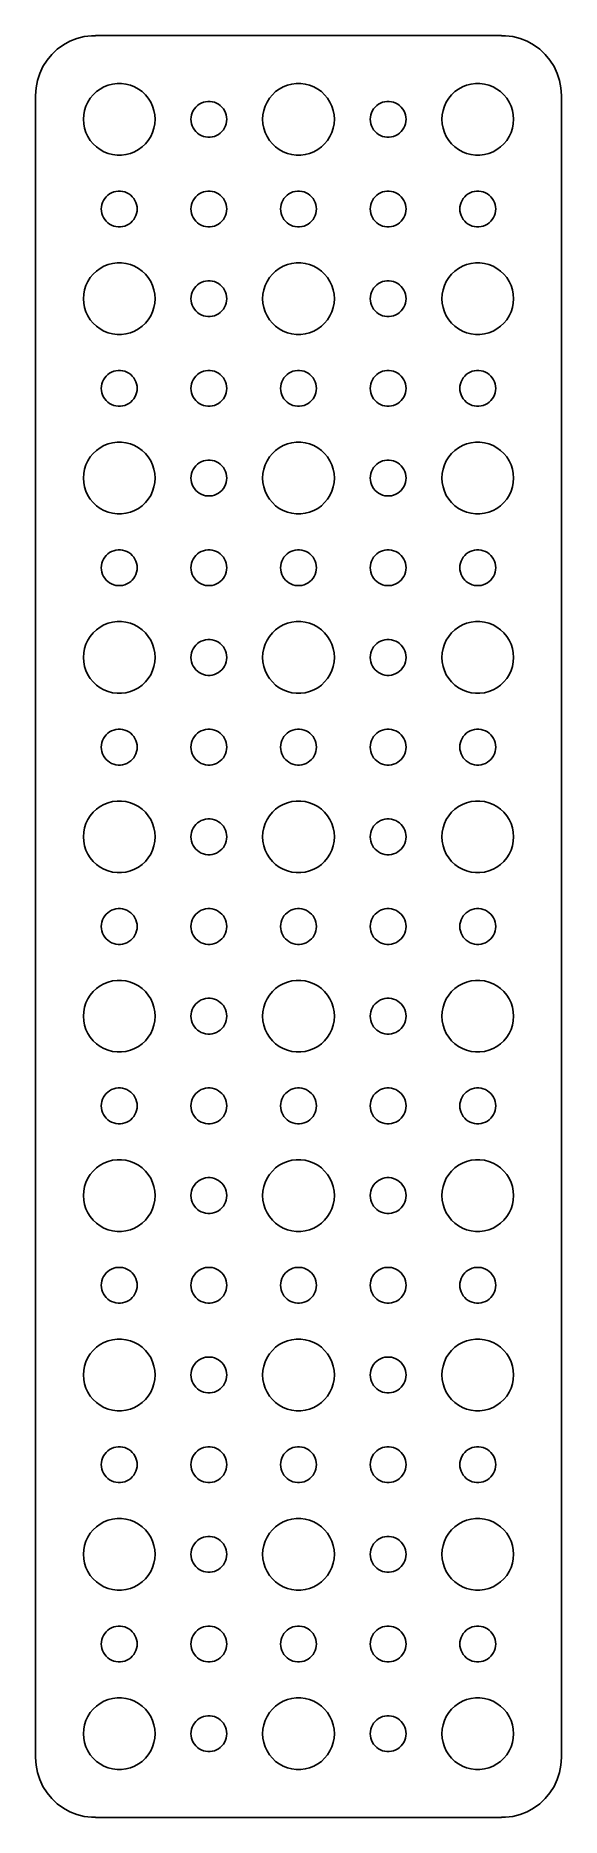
# Model space of a CAD drawing. Extents: x -22 to 22, y -74 to 74.
import ezdxf

# ---------------------------------------------------------------- set-up
doc = ezdxf.new("R2010")
doc.units = 0
doc.layers.get('0').update_dxf_attribs({"linetype": 'CONTINUOUS'})

msp = doc.modelspace()

# ---------------------------------------------------------------- linework, layer by layer
for points in [[(17, -74.4901), (17.314, -74.4901), (17.9369, -74.4114), (18.5451, -74.2553), (19.1289, -74.0241), (19.6791, -73.7216), (20.1871, -73.3526), (20.6448, -72.9227), (21.0451, -72.4389), (21.3815, -71.9088), (21.6489, -71.3406), (21.8429, -70.7434), (21.9606, -70.1267), (22, -69.5), (22, 69.5), (21.9606, 70.1267), (21.8429, 70.7434), (21.6489, 71.3406), (21.3815, 71.9088), (21.0451, 72.4389), (20.6448, 72.9227), (20.1871, 73.3526), (19.6791, 73.7216), (19.1289, 74.0241), (18.5451, 74.2553), (17.9369, 74.4114), (17.314, 74.4901), (17, 74.4901), (17, 74.497), (-17, 74.497), (-17, 74.4901), (-17.314, 74.4901), (-17.9369, 74.4114), (-18.5451, 74.2553), (-19.1289, 74.0241), (-19.6791, 73.7216), (-20.1871, 73.3526), (-20.6448, 72.9227), (-21.0451, 72.4389), (-21.3815, 71.9088), (-21.6489, 71.3406), (-21.8429, 70.7434), (-21.9606, 70.1267), (-22, 69.5), (-22, -69.5), (-21.9606, -70.1267), (-21.8429, -70.7434), (-21.6489, -71.3406), (-21.3815, -71.9088), (-21.0451, -72.4389), (-20.6448, -72.9227), (-20.1871, -73.3526), (-19.6791, -73.7216), (-19.1289, -74.0241), (-18.5451, -74.2553), (-17.9369, -74.4114), (-17.314, -74.4901), (-17, -74.4901), (-17, -74.497), (17, -74.497)], [(-15.1884, 64.5059), (-15.5621, 64.5531), (-15.9271, 64.6468), (-16.2773, 64.7855), (-16.6075, 64.967), (-16.9123, 65.1885), (-17.1869, 65.4464), (-17.4271, 65.7366), (-17.6289, 66.0547), (-17.7893, 66.3956), (-17.9057, 66.7539), (-17.9763, 67.124), (-18, 67.5), (-17.9763, 67.876), (-17.9057, 68.2461), (-17.7893, 68.6044), (-17.6289, 68.9453), (-17.4271, 69.2634), (-17.1869, 69.5536), (-16.9123, 69.8115), (-16.6075, 70.033), (-16.2773, 70.2145), (-15.9271, 70.3532), (-15.5621, 70.4469), (-15.1884, 70.4941), (-14.8116, 70.4941), (-14.4379, 70.4469), (-14.0729, 70.3532), (-13.7227, 70.2145), (-13.3925, 70.033), (-13.0877, 69.8115), (-12.8131, 69.5536), (-12.5729, 69.2634), (-12.3711, 68.9453), (-12.2107, 68.6044), (-12.0943, 68.2461), (-12.0237, 67.876), (-12, 67.5), (-12.0237, 67.124), (-12.0943, 66.7539), (-12.2107, 66.3956), (-12.3711, 66.0547), (-12.5729, 65.7366), (-12.8131, 65.4464), (-13.0877, 65.1885), (-13.3925, 64.967), (-13.7227, 64.7855), (-14.0729, 64.6468), (-14.4379, 64.5531), (-14.8116, 64.5059)], [(-0.188372, 64.5059), (-0.562144, 64.5531), (-0.927051, 64.6468), (-1.27734, 64.7855), (-1.60748, 64.967), (-1.91227, 65.1885), (-2.18691, 65.4464), (-2.42705, 65.7366), (-2.62892, 66.0547), (-2.78933, 66.3956), (-2.90575, 66.7539), (-2.97634, 67.124), (-3, 67.5), (-2.97634, 67.876), (-2.90575, 68.2461), (-2.78933, 68.6044), (-2.62892, 68.9453), (-2.42705, 69.2634), (-2.18691, 69.5536), (-1.91227, 69.8115), (-1.60748, 70.033), (-1.27734, 70.2145), (-0.927051, 70.3532), (-0.562144, 70.4469), (-0.188372, 70.4941), (0.188372, 70.4941), (0.562144, 70.4469), (0.927051, 70.3532), (1.27734, 70.2145), (1.60748, 70.033), (1.91227, 69.8115), (2.18691, 69.5536), (2.42705, 69.2634), (2.62892, 68.9453), (2.78933, 68.6044), (2.90575, 68.2461), (2.97634, 67.876), (3, 67.5), (2.97634, 67.124), (2.90575, 66.7539), (2.78933, 66.3956), (2.62892, 66.0547), (2.42705, 65.7366), (2.18691, 65.4464), (1.91227, 65.1885), (1.60748, 64.967), (1.27734, 64.7855), (0.927051, 64.6468), (0.562144, 64.5531), (0.188372, 64.5059)], [(14.8116, 64.5059), (14.4379, 64.5531), (14.0729, 64.6468), (13.7227, 64.7855), (13.3925, 64.967), (13.0877, 65.1885), (12.8131, 65.4464), (12.5729, 65.7366), (12.3711, 66.0547), (12.2107, 66.3956), (12.0943, 66.7539), (12.0237, 67.124), (12, 67.5), (12.0237, 67.876), (12.0943, 68.2461), (12.2107, 68.6044), (12.3711, 68.9453), (12.5729, 69.2634), (12.8131, 69.5536), (13.0877, 69.8115), (13.3925, 70.033), (13.7227, 70.2145), (14.0729, 70.3532), (14.4379, 70.4469), (14.8116, 70.4941), (15.1884, 70.4941), (15.5621, 70.4469), (15.9271, 70.3532), (16.2773, 70.2145), (16.6075, 70.033), (16.9123, 69.8115), (17.1869, 69.5536), (17.4271, 69.2634), (17.6289, 68.9453), (17.7893, 68.6044), (17.9057, 68.2461), (17.9763, 67.876), (18, 67.5), (17.9763, 67.124), (17.9057, 66.7539), (17.7893, 66.3956), (17.6289, 66.0547), (17.4271, 65.7366), (17.1869, 65.4464), (16.9123, 65.1885), (16.6075, 64.967), (16.2773, 64.7855), (15.9271, 64.6468), (15.5621, 64.5531), (15.1884, 64.5059)], [(-7.59419, 66.003), (-7.78107, 66.0266), (-7.96353, 66.0734), (-8.13867, 66.1428), (-8.30374, 66.2335), (-8.45614, 66.3442), (-8.59345, 66.4732), (-8.71353, 66.6183), (-8.81446, 66.7774), (-8.89466, 66.9478), (-8.95287, 67.127), (-8.98817, 67.312), (-9, 67.5), (-8.98817, 67.688), (-8.95287, 67.873), (-8.89466, 68.0522), (-8.81446, 68.2226), (-8.71353, 68.3817), (-8.59345, 68.5268), (-8.45614, 68.6558), (-8.30374, 68.7665), (-8.13867, 68.8572), (-7.96353, 68.9266), (-7.78107, 68.9734), (-7.59419, 68.997), (-7.40581, 68.997), (-7.21893, 68.9734), (-7.03647, 68.9266), (-6.86133, 68.8572), (-6.69626, 68.7665), (-6.54386, 68.6558), (-6.40655, 68.5268), (-6.28647, 68.3817), (-6.18554, 68.2226), (-6.10534, 68.0522), (-6.04713, 67.873), (-6.01183, 67.688), (-6, 67.5), (-6.01183, 67.312), (-6.04713, 67.127), (-6.10534, 66.9478), (-6.18554, 66.7774), (-6.28647, 66.6183), (-6.40655, 66.4732), (-6.54386, 66.3442), (-6.69626, 66.2335), (-6.86133, 66.1428), (-7.03647, 66.0734), (-7.21893, 66.0266), (-7.40581, 66.003)], [(7.40581, 66.003), (7.21893, 66.0266), (7.03647, 66.0734), (6.86133, 66.1428), (6.69626, 66.2335), (6.54386, 66.3442), (6.40655, 66.4732), (6.28647, 66.6183), (6.18554, 66.7774), (6.10534, 66.9478), (6.04713, 67.127), (6.01183, 67.312), (6, 67.5), (6.01183, 67.688), (6.04713, 67.873), (6.10534, 68.0522), (6.18554, 68.2226), (6.28647, 68.3817), (6.40655, 68.5268), (6.54386, 68.6558), (6.69626, 68.7665), (6.86133, 68.8572), (7.03647, 68.9266), (7.21893, 68.9734), (7.40581, 68.997), (7.59419, 68.997), (7.78107, 68.9734), (7.96353, 68.9266), (8.13867, 68.8572), (8.30374, 68.7665), (8.45614, 68.6558), (8.59345, 68.5268), (8.71353, 68.3817), (8.81446, 68.2226), (8.89466, 68.0522), (8.95287, 67.873), (8.98817, 67.688), (9, 67.5), (8.98817, 67.312), (8.95287, 67.127), (8.89466, 66.9478), (8.81446, 66.7774), (8.71353, 66.6183), (8.59345, 66.4732), (8.45614, 66.3442), (8.30374, 66.2335), (8.13867, 66.1428), (7.96353, 66.0734), (7.78107, 66.0266), (7.59419, 66.003)], [(-15.0942, 58.503), (-15.2811, 58.5266), (-15.4635, 58.5734), (-15.6387, 58.6428), (-15.8037, 58.7335), (-15.9561, 58.8442), (-16.0935, 58.9732), (-16.2135, 59.1183), (-16.3145, 59.2774), (-16.3947, 59.4478), (-16.4529, 59.627), (-16.4882, 59.812), (-16.5, 60), (-16.4882, 60.188), (-16.4529, 60.373), (-16.3947, 60.5522), (-16.3145, 60.7226), (-16.2135, 60.8817), (-16.0935, 61.0268), (-15.9561, 61.1558), (-15.8037, 61.2665), (-15.6387, 61.3572), (-15.4635, 61.4266), (-15.2811, 61.4734), (-15.0942, 61.497), (-14.9058, 61.497), (-14.7189, 61.4734), (-14.5365, 61.4266), (-14.3613, 61.3572), (-14.1963, 61.2665), (-14.0439, 61.1558), (-13.9065, 61.0268), (-13.7865, 60.8817), (-13.6855, 60.7226), (-13.6053, 60.5522), (-13.5471, 60.373), (-13.5118, 60.188), (-13.5, 60), (-13.5118, 59.812), (-13.5471, 59.627), (-13.6053, 59.4478), (-13.6855, 59.2774), (-13.7865, 59.1183), (-13.9065, 58.9732), (-14.0439, 58.8442), (-14.1963, 58.7335), (-14.3613, 58.6428), (-14.5365, 58.5734), (-14.7189, 58.5266), (-14.9058, 58.503)], [(-7.59419, 58.503), (-7.78107, 58.5266), (-7.96353, 58.5734), (-8.13867, 58.6428), (-8.30374, 58.7335), (-8.45614, 58.8442), (-8.59345, 58.9732), (-8.71353, 59.1183), (-8.81446, 59.2774), (-8.89466, 59.4478), (-8.95287, 59.627), (-8.98817, 59.812), (-9, 60), (-8.98817, 60.188), (-8.95287, 60.373), (-8.89466, 60.5522), (-8.81446, 60.7226), (-8.71353, 60.8817), (-8.59345, 61.0268), (-8.45614, 61.1558), (-8.30374, 61.2665), (-8.13867, 61.3572), (-7.96353, 61.4266), (-7.78107, 61.4734), (-7.59419, 61.497), (-7.40581, 61.497), (-7.21893, 61.4734), (-7.03647, 61.4266), (-6.86133, 61.3572), (-6.69626, 61.2665), (-6.54386, 61.1558), (-6.40655, 61.0268), (-6.28647, 60.8817), (-6.18554, 60.7226), (-6.10534, 60.5522), (-6.04713, 60.373), (-6.01183, 60.188), (-6, 60), (-6.01183, 59.812), (-6.04713, 59.627), (-6.10534, 59.4478), (-6.18554, 59.2774), (-6.28647, 59.1183), (-6.40655, 58.9732), (-6.54386, 58.8442), (-6.69626, 58.7335), (-6.86133, 58.6428), (-7.03647, 58.5734), (-7.21893, 58.5266), (-7.40581, 58.503)], [(-0.094186, 58.503), (-0.281072, 58.5266), (-0.463525, 58.5734), (-0.638669, 58.6428), (-0.80374, 58.7335), (-0.956136, 58.8442), (-1.09345, 58.9732), (-1.21353, 59.1183), (-1.31446, 59.2774), (-1.39466, 59.4478), (-1.45287, 59.627), (-1.48817, 59.812), (-1.5, 60), (-1.48817, 60.188), (-1.45287, 60.373), (-1.39466, 60.5522), (-1.31446, 60.7226), (-1.21353, 60.8817), (-1.09345, 61.0268), (-0.956136, 61.1558), (-0.80374, 61.2665), (-0.638669, 61.3572), (-0.463525, 61.4266), (-0.281072, 61.4734), (-0.094186, 61.497), (0.094186, 61.497), (0.281072, 61.4734), (0.463525, 61.4266), (0.638669, 61.3572), (0.80374, 61.2665), (0.956136, 61.1558), (1.09345, 61.0268), (1.21353, 60.8817), (1.31446, 60.7226), (1.39466, 60.5522), (1.45287, 60.373), (1.48817, 60.188), (1.5, 60), (1.48817, 59.812), (1.45287, 59.627), (1.39466, 59.4478), (1.31446, 59.2774), (1.21353, 59.1183), (1.09345, 58.9732), (0.956136, 58.8442), (0.80374, 58.7335), (0.638669, 58.6428), (0.463525, 58.5734), (0.281072, 58.5266), (0.094186, 58.503)], [(7.40581, 58.503), (7.21893, 58.5266), (7.03647, 58.5734), (6.86133, 58.6428), (6.69626, 58.7335), (6.54386, 58.8442), (6.40655, 58.9732), (6.28647, 59.1183), (6.18554, 59.2774), (6.10534, 59.4478), (6.04713, 59.627), (6.01183, 59.812), (6, 60), (6.01183, 60.188), (6.04713, 60.373), (6.10534, 60.5522), (6.18554, 60.7226), (6.28647, 60.8817), (6.40655, 61.0268), (6.54386, 61.1558), (6.69626, 61.2665), (6.86133, 61.3572), (7.03647, 61.4266), (7.21893, 61.4734), (7.40581, 61.497), (7.59419, 61.497), (7.78107, 61.4734), (7.96353, 61.4266), (8.13867, 61.3572), (8.30374, 61.2665), (8.45614, 61.1558), (8.59345, 61.0268), (8.71353, 60.8817), (8.81446, 60.7226), (8.89466, 60.5522), (8.95287, 60.373), (8.98817, 60.188), (9, 60), (8.98817, 59.812), (8.95287, 59.627), (8.89466, 59.4478), (8.81446, 59.2774), (8.71353, 59.1183), (8.59345, 58.9732), (8.45614, 58.8442), (8.30374, 58.7335), (8.13867, 58.6428), (7.96353, 58.5734), (7.78107, 58.5266), (7.59419, 58.503)], [(14.9058, 58.503), (14.7189, 58.5266), (14.5365, 58.5734), (14.3613, 58.6428), (14.1963, 58.7335), (14.0439, 58.8442), (13.9065, 58.9732), (13.7865, 59.1183), (13.6855, 59.2774), (13.6053, 59.4478), (13.5471, 59.627), (13.5118, 59.812), (13.5, 60), (13.5118, 60.188), (13.5471, 60.373), (13.6053, 60.5522), (13.6855, 60.7226), (13.7865, 60.8817), (13.9065, 61.0268), (14.0439, 61.1558), (14.1963, 61.2665), (14.3613, 61.3572), (14.5365, 61.4266), (14.7189, 61.4734), (14.9058, 61.497), (15.0942, 61.497), (15.2811, 61.4734), (15.4635, 61.4266), (15.6387, 61.3572), (15.8037, 61.2665), (15.9561, 61.1558), (16.0935, 61.0268), (16.2135, 60.8817), (16.3145, 60.7226), (16.3947, 60.5522), (16.4529, 60.373), (16.4882, 60.188), (16.5, 60), (16.4882, 59.812), (16.4529, 59.627), (16.3947, 59.4478), (16.3145, 59.2774), (16.2135, 59.1183), (16.0935, 58.9732), (15.9561, 58.8442), (15.8037, 58.7335), (15.6387, 58.6428), (15.4635, 58.5734), (15.2811, 58.5266), (15.0942, 58.503)], [(-15.1884, 49.5059), (-15.5621, 49.5531), (-15.9271, 49.6468), (-16.2773, 49.7855), (-16.6075, 49.967), (-16.9123, 50.1885), (-17.1869, 50.4464), (-17.4271, 50.7366), (-17.6289, 51.0547), (-17.7893, 51.3956), (-17.9057, 51.7539), (-17.9763, 52.124), (-18, 52.5), (-17.9763, 52.876), (-17.9057, 53.2461), (-17.7893, 53.6044), (-17.6289, 53.9453), (-17.4271, 54.2634), (-17.1869, 54.5536), (-16.9123, 54.8115), (-16.6075, 55.033), (-16.2773, 55.2145), (-15.9271, 55.3532), (-15.5621, 55.4469), (-15.1884, 55.4941), (-14.8116, 55.4941), (-14.4379, 55.4469), (-14.0729, 55.3532), (-13.7227, 55.2145), (-13.3925, 55.033), (-13.0877, 54.8115), (-12.8131, 54.5536), (-12.5729, 54.2634), (-12.3711, 53.9453), (-12.2107, 53.6044), (-12.0943, 53.2461), (-12.0237, 52.876), (-12, 52.5), (-12.0237, 52.124), (-12.0943, 51.7539), (-12.2107, 51.3956), (-12.3711, 51.0547), (-12.5729, 50.7366), (-12.8131, 50.4464), (-13.0877, 50.1885), (-13.3925, 49.967), (-13.7227, 49.7855), (-14.0729, 49.6468), (-14.4379, 49.5531), (-14.8116, 49.5059)], [(-0.188372, 49.5059), (-0.562144, 49.5531), (-0.927051, 49.6468), (-1.27734, 49.7855), (-1.60748, 49.967), (-1.91227, 50.1885), (-2.18691, 50.4464), (-2.42705, 50.7366), (-2.62892, 51.0547), (-2.78933, 51.3956), (-2.90575, 51.7539), (-2.97634, 52.124), (-3, 52.5), (-2.97634, 52.876), (-2.90575, 53.2461), (-2.78933, 53.6044), (-2.62892, 53.9453), (-2.42705, 54.2634), (-2.18691, 54.5536), (-1.91227, 54.8115), (-1.60748, 55.033), (-1.27734, 55.2145), (-0.927051, 55.3532), (-0.562144, 55.4469), (-0.188372, 55.4941), (0.188372, 55.4941), (0.562144, 55.4469), (0.927051, 55.3532), (1.27734, 55.2145), (1.60748, 55.033), (1.91227, 54.8115), (2.18691, 54.5536), (2.42705, 54.2634), (2.62892, 53.9453), (2.78933, 53.6044), (2.90575, 53.2461), (2.97634, 52.876), (3, 52.5), (2.97634, 52.124), (2.90575, 51.7539), (2.78933, 51.3956), (2.62892, 51.0547), (2.42705, 50.7366), (2.18691, 50.4464), (1.91227, 50.1885), (1.60748, 49.967), (1.27734, 49.7855), (0.927051, 49.6468), (0.562144, 49.5531), (0.188372, 49.5059)], [(14.8116, 49.5059), (14.4379, 49.5531), (14.0729, 49.6468), (13.7227, 49.7855), (13.3925, 49.967), (13.0877, 50.1885), (12.8131, 50.4464), (12.5729, 50.7366), (12.3711, 51.0547), (12.2107, 51.3956), (12.0943, 51.7539), (12.0237, 52.124), (12, 52.5), (12.0237, 52.876), (12.0943, 53.2461), (12.2107, 53.6044), (12.3711, 53.9453), (12.5729, 54.2634), (12.8131, 54.5536), (13.0877, 54.8115), (13.3925, 55.033), (13.7227, 55.2145), (14.0729, 55.3532), (14.4379, 55.4469), (14.8116, 55.4941), (15.1884, 55.4941), (15.5621, 55.4469), (15.9271, 55.3532), (16.2773, 55.2145), (16.6075, 55.033), (16.9123, 54.8115), (17.1869, 54.5536), (17.4271, 54.2634), (17.6289, 53.9453), (17.7893, 53.6044), (17.9057, 53.2461), (17.9763, 52.876), (18, 52.5), (17.9763, 52.124), (17.9057, 51.7539), (17.7893, 51.3956), (17.6289, 51.0547), (17.4271, 50.7366), (17.1869, 50.4464), (16.9123, 50.1885), (16.6075, 49.967), (16.2773, 49.7855), (15.9271, 49.6468), (15.5621, 49.5531), (15.1884, 49.5059)], [(-7.59419, 51.003), (-7.78107, 51.0266), (-7.96353, 51.0734), (-8.13867, 51.1428), (-8.30374, 51.2335), (-8.45614, 51.3442), (-8.59345, 51.4732), (-8.71353, 51.6183), (-8.81446, 51.7774), (-8.89466, 51.9478), (-8.95287, 52.127), (-8.98817, 52.312), (-9, 52.5), (-8.98817, 52.688), (-8.95287, 52.873), (-8.89466, 53.0522), (-8.81446, 53.2226), (-8.71353, 53.3817), (-8.59345, 53.5268), (-8.45614, 53.6558), (-8.30374, 53.7665), (-8.13867, 53.8572), (-7.96353, 53.9266), (-7.78107, 53.9734), (-7.59419, 53.997), (-7.40581, 53.997), (-7.21893, 53.9734), (-7.03647, 53.9266), (-6.86133, 53.8572), (-6.69626, 53.7665), (-6.54386, 53.6558), (-6.40655, 53.5268), (-6.28647, 53.3817), (-6.18554, 53.2226), (-6.10534, 53.0522), (-6.04713, 52.873), (-6.01183, 52.688), (-6, 52.5), (-6.01183, 52.312), (-6.04713, 52.127), (-6.10534, 51.9478), (-6.18554, 51.7774), (-6.28647, 51.6183), (-6.40655, 51.4732), (-6.54386, 51.3442), (-6.69626, 51.2335), (-6.86133, 51.1428), (-7.03647, 51.0734), (-7.21893, 51.0266), (-7.40581, 51.003)], [(7.40581, 51.003), (7.21893, 51.0266), (7.03647, 51.0734), (6.86133, 51.1428), (6.69626, 51.2335), (6.54386, 51.3442), (6.40655, 51.4732), (6.28647, 51.6183), (6.18554, 51.7774), (6.10534, 51.9478), (6.04713, 52.127), (6.01183, 52.312), (6, 52.5), (6.01183, 52.688), (6.04713, 52.873), (6.10534, 53.0522), (6.18554, 53.2226), (6.28647, 53.3817), (6.40655, 53.5268), (6.54386, 53.6558), (6.69626, 53.7665), (6.86133, 53.8572), (7.03647, 53.9266), (7.21893, 53.9734), (7.40581, 53.997), (7.59419, 53.997), (7.78107, 53.9734), (7.96353, 53.9266), (8.13867, 53.8572), (8.30374, 53.7665), (8.45614, 53.6558), (8.59345, 53.5268), (8.71353, 53.3817), (8.81446, 53.2226), (8.89466, 53.0522), (8.95287, 52.873), (8.98817, 52.688), (9, 52.5), (8.98817, 52.312), (8.95287, 52.127), (8.89466, 51.9478), (8.81446, 51.7774), (8.71353, 51.6183), (8.59345, 51.4732), (8.45614, 51.3442), (8.30374, 51.2335), (8.13867, 51.1428), (7.96353, 51.0734), (7.78107, 51.0266), (7.59419, 51.003)], [(-15.0942, 43.503), (-15.2811, 43.5266), (-15.4635, 43.5734), (-15.6387, 43.6428), (-15.8037, 43.7335), (-15.9561, 43.8442), (-16.0935, 43.9732), (-16.2135, 44.1183), (-16.3145, 44.2774), (-16.3947, 44.4478), (-16.4529, 44.627), (-16.4882, 44.812), (-16.5, 45), (-16.4882, 45.188), (-16.4529, 45.373), (-16.3947, 45.5522), (-16.3145, 45.7226), (-16.2135, 45.8817), (-16.0935, 46.0268), (-15.9561, 46.1558), (-15.8037, 46.2665), (-15.6387, 46.3572), (-15.4635, 46.4266), (-15.2811, 46.4734), (-15.0942, 46.497), (-14.9058, 46.497), (-14.7189, 46.4734), (-14.5365, 46.4266), (-14.3613, 46.3572), (-14.1963, 46.2665), (-14.0439, 46.1558), (-13.9065, 46.0268), (-13.7865, 45.8817), (-13.6855, 45.7226), (-13.6053, 45.5522), (-13.5471, 45.373), (-13.5118, 45.188), (-13.5, 45), (-13.5118, 44.812), (-13.5471, 44.627), (-13.6053, 44.4478), (-13.6855, 44.2774), (-13.7865, 44.1183), (-13.9065, 43.9732), (-14.0439, 43.8442), (-14.1963, 43.7335), (-14.3613, 43.6428), (-14.5365, 43.5734), (-14.7189, 43.5266), (-14.9058, 43.503)], [(-7.59419, 43.503), (-7.78107, 43.5266), (-7.96353, 43.5734), (-8.13867, 43.6428), (-8.30374, 43.7335), (-8.45614, 43.8442), (-8.59345, 43.9732), (-8.71353, 44.1183), (-8.81446, 44.2774), (-8.89466, 44.4478), (-8.95287, 44.627), (-8.98817, 44.812), (-9, 45), (-8.98817, 45.188), (-8.95287, 45.373), (-8.89466, 45.5522), (-8.81446, 45.7226), (-8.71353, 45.8817), (-8.59345, 46.0268), (-8.45614, 46.1558), (-8.30374, 46.2665), (-8.13867, 46.3572), (-7.96353, 46.4266), (-7.78107, 46.4734), (-7.59419, 46.497), (-7.40581, 46.497), (-7.21893, 46.4734), (-7.03647, 46.4266), (-6.86133, 46.3572), (-6.69626, 46.2665), (-6.54386, 46.1558), (-6.40655, 46.0268), (-6.28647, 45.8817), (-6.18554, 45.7226), (-6.10534, 45.5522), (-6.04713, 45.373), (-6.01183, 45.188), (-6, 45), (-6.01183, 44.812), (-6.04713, 44.627), (-6.10534, 44.4478), (-6.18554, 44.2774), (-6.28647, 44.1183), (-6.40655, 43.9732), (-6.54386, 43.8442), (-6.69626, 43.7335), (-6.86133, 43.6428), (-7.03647, 43.5734), (-7.21893, 43.5266), (-7.40581, 43.503)], [(-0.094186, 43.503), (-0.281072, 43.5266), (-0.463525, 43.5734), (-0.638669, 43.6428), (-0.80374, 43.7335), (-0.956136, 43.8442), (-1.09345, 43.9732), (-1.21353, 44.1183), (-1.31446, 44.2774), (-1.39466, 44.4478), (-1.45287, 44.627), (-1.48817, 44.812), (-1.5, 45), (-1.48817, 45.188), (-1.45287, 45.373), (-1.39466, 45.5522), (-1.31446, 45.7226), (-1.21353, 45.8817), (-1.09345, 46.0268), (-0.956136, 46.1558), (-0.80374, 46.2665), (-0.638669, 46.3572), (-0.463525, 46.4266), (-0.281072, 46.4734), (-0.094186, 46.497), (0.094186, 46.497), (0.281072, 46.4734), (0.463525, 46.4266), (0.638669, 46.3572), (0.80374, 46.2665), (0.956136, 46.1558), (1.09345, 46.0268), (1.21353, 45.8817), (1.31446, 45.7226), (1.39466, 45.5522), (1.45287, 45.373), (1.48817, 45.188), (1.5, 45), (1.48817, 44.812), (1.45287, 44.627), (1.39466, 44.4478), (1.31446, 44.2774), (1.21353, 44.1183), (1.09345, 43.9732), (0.956136, 43.8442), (0.80374, 43.7335), (0.638669, 43.6428), (0.463525, 43.5734), (0.281072, 43.5266), (0.094186, 43.503)], [(7.40581, 43.503), (7.21893, 43.5266), (7.03647, 43.5734), (6.86133, 43.6428), (6.69626, 43.7335), (6.54386, 43.8442), (6.40655, 43.9732), (6.28647, 44.1183), (6.18554, 44.2774), (6.10534, 44.4478), (6.04713, 44.627), (6.01183, 44.812), (6, 45), (6.01183, 45.188), (6.04713, 45.373), (6.10534, 45.5522), (6.18554, 45.7226), (6.28647, 45.8817), (6.40655, 46.0268), (6.54386, 46.1558), (6.69626, 46.2665), (6.86133, 46.3572), (7.03647, 46.4266), (7.21893, 46.4734), (7.40581, 46.497), (7.59419, 46.497), (7.78107, 46.4734), (7.96353, 46.4266), (8.13867, 46.3572), (8.30374, 46.2665), (8.45614, 46.1558), (8.59345, 46.0268), (8.71353, 45.8817), (8.81446, 45.7226), (8.89466, 45.5522), (8.95287, 45.373), (8.98817, 45.188), (9, 45), (8.98817, 44.812), (8.95287, 44.627), (8.89466, 44.4478), (8.81446, 44.2774), (8.71353, 44.1183), (8.59345, 43.9732), (8.45614, 43.8442), (8.30374, 43.7335), (8.13867, 43.6428), (7.96353, 43.5734), (7.78107, 43.5266), (7.59419, 43.503)], [(14.9058, 43.503), (14.7189, 43.5266), (14.5365, 43.5734), (14.3613, 43.6428), (14.1963, 43.7335), (14.0439, 43.8442), (13.9065, 43.9732), (13.7865, 44.1183), (13.6855, 44.2774), (13.6053, 44.4478), (13.5471, 44.627), (13.5118, 44.812), (13.5, 45), (13.5118, 45.188), (13.5471, 45.373), (13.6053, 45.5522), (13.6855, 45.7226), (13.7865, 45.8817), (13.9065, 46.0268), (14.0439, 46.1558), (14.1963, 46.2665), (14.3613, 46.3572), (14.5365, 46.4266), (14.7189, 46.4734), (14.9058, 46.497), (15.0942, 46.497), (15.2811, 46.4734), (15.4635, 46.4266), (15.6387, 46.3572), (15.8037, 46.2665), (15.9561, 46.1558), (16.0935, 46.0268), (16.2135, 45.8817), (16.3145, 45.7226), (16.3947, 45.5522), (16.4529, 45.373), (16.4882, 45.188), (16.5, 45), (16.4882, 44.812), (16.4529, 44.627), (16.3947, 44.4478), (16.3145, 44.2774), (16.2135, 44.1183), (16.0935, 43.9732), (15.9561, 43.8442), (15.8037, 43.7335), (15.6387, 43.6428), (15.4635, 43.5734), (15.2811, 43.5266), (15.0942, 43.503)], [(-15.1884, 34.5059), (-15.5621, 34.5531), (-15.9271, 34.6468), (-16.2773, 34.7855), (-16.6075, 34.967), (-16.9123, 35.1885), (-17.1869, 35.4464), (-17.4271, 35.7366), (-17.6289, 36.0547), (-17.7893, 36.3956), (-17.9057, 36.7539), (-17.9763, 37.124), (-18, 37.5), (-17.9763, 37.876), (-17.9057, 38.2461), (-17.7893, 38.6044), (-17.6289, 38.9453), (-17.4271, 39.2634), (-17.1869, 39.5536), (-16.9123, 39.8115), (-16.6075, 40.033), (-16.2773, 40.2145), (-15.9271, 40.3532), (-15.5621, 40.4469), (-15.1884, 40.4941), (-14.8116, 40.4941), (-14.4379, 40.4469), (-14.0729, 40.3532), (-13.7227, 40.2145), (-13.3925, 40.033), (-13.0877, 39.8115), (-12.8131, 39.5536), (-12.5729, 39.2634), (-12.3711, 38.9453), (-12.2107, 38.6044), (-12.0943, 38.2461), (-12.0237, 37.876), (-12, 37.5), (-12.0237, 37.124), (-12.0943, 36.7539), (-12.2107, 36.3956), (-12.3711, 36.0547), (-12.5729, 35.7366), (-12.8131, 35.4464), (-13.0877, 35.1885), (-13.3925, 34.967), (-13.7227, 34.7855), (-14.0729, 34.6468), (-14.4379, 34.5531), (-14.8116, 34.5059)], [(-0.188372, 34.5059), (-0.562144, 34.5531), (-0.927051, 34.6468), (-1.27734, 34.7855), (-1.60748, 34.967), (-1.91227, 35.1885), (-2.18691, 35.4464), (-2.42705, 35.7366), (-2.62892, 36.0547), (-2.78933, 36.3956), (-2.90575, 36.7539), (-2.97634, 37.124), (-3, 37.5), (-2.97634, 37.876), (-2.90575, 38.2461), (-2.78933, 38.6044), (-2.62892, 38.9453), (-2.42705, 39.2634), (-2.18691, 39.5536), (-1.91227, 39.8115), (-1.60748, 40.033), (-1.27734, 40.2145), (-0.927051, 40.3532), (-0.562144, 40.4469), (-0.188372, 40.4941), (0.188372, 40.4941), (0.562144, 40.4469), (0.927051, 40.3532), (1.27734, 40.2145), (1.60748, 40.033), (1.91227, 39.8115), (2.18691, 39.5536), (2.42705, 39.2634), (2.62892, 38.9453), (2.78933, 38.6044), (2.90575, 38.2461), (2.97634, 37.876), (3, 37.5), (2.97634, 37.124), (2.90575, 36.7539), (2.78933, 36.3956), (2.62892, 36.0547), (2.42705, 35.7366), (2.18691, 35.4464), (1.91227, 35.1885), (1.60748, 34.967), (1.27734, 34.7855), (0.927051, 34.6468), (0.562144, 34.5531), (0.188372, 34.5059)], [(14.8116, 34.5059), (14.4379, 34.5531), (14.0729, 34.6468), (13.7227, 34.7855), (13.3925, 34.967), (13.0877, 35.1885), (12.8131, 35.4464), (12.5729, 35.7366), (12.3711, 36.0547), (12.2107, 36.3956), (12.0943, 36.7539), (12.0237, 37.124), (12, 37.5), (12.0237, 37.876), (12.0943, 38.2461), (12.2107, 38.6044), (12.3711, 38.9453), (12.5729, 39.2634), (12.8131, 39.5536), (13.0877, 39.8115), (13.3925, 40.033), (13.7227, 40.2145), (14.0729, 40.3532), (14.4379, 40.4469), (14.8116, 40.4941), (15.1884, 40.4941), (15.5621, 40.4469), (15.9271, 40.3532), (16.2773, 40.2145), (16.6075, 40.033), (16.9123, 39.8115), (17.1869, 39.5536), (17.4271, 39.2634), (17.6289, 38.9453), (17.7893, 38.6044), (17.9057, 38.2461), (17.9763, 37.876), (18, 37.5), (17.9763, 37.124), (17.9057, 36.7539), (17.7893, 36.3956), (17.6289, 36.0547), (17.4271, 35.7366), (17.1869, 35.4464), (16.9123, 35.1885), (16.6075, 34.967), (16.2773, 34.7855), (15.9271, 34.6468), (15.5621, 34.5531), (15.1884, 34.5059)], [(-7.59419, 36.003), (-7.78107, 36.0266), (-7.96353, 36.0734), (-8.13867, 36.1428), (-8.30374, 36.2335), (-8.45614, 36.3442), (-8.59345, 36.4732), (-8.71353, 36.6183), (-8.81446, 36.7774), (-8.89466, 36.9478), (-8.95287, 37.127), (-8.98817, 37.312), (-9, 37.5), (-8.98817, 37.688), (-8.95287, 37.873), (-8.89466, 38.0522), (-8.81446, 38.2226), (-8.71353, 38.3817), (-8.59345, 38.5268), (-8.45614, 38.6558), (-8.30374, 38.7665), (-8.13867, 38.8572), (-7.96353, 38.9266), (-7.78107, 38.9734), (-7.59419, 38.997), (-7.40581, 38.997), (-7.21893, 38.9734), (-7.03647, 38.9266), (-6.86133, 38.8572), (-6.69626, 38.7665), (-6.54386, 38.6558), (-6.40655, 38.5268), (-6.28647, 38.3817), (-6.18554, 38.2226), (-6.10534, 38.0522), (-6.04713, 37.873), (-6.01183, 37.688), (-6, 37.5), (-6.01183, 37.312), (-6.04713, 37.127), (-6.10534, 36.9478), (-6.18554, 36.7774), (-6.28647, 36.6183), (-6.40655, 36.4732), (-6.54386, 36.3442), (-6.69626, 36.2335), (-6.86133, 36.1428), (-7.03647, 36.0734), (-7.21893, 36.0266), (-7.40581, 36.003)], [(7.40581, 36.003), (7.21893, 36.0266), (7.03647, 36.0734), (6.86133, 36.1428), (6.69626, 36.2335), (6.54386, 36.3442), (6.40655, 36.4732), (6.28647, 36.6183), (6.18554, 36.7774), (6.10534, 36.9478), (6.04713, 37.127), (6.01183, 37.312), (6, 37.5), (6.01183, 37.688), (6.04713, 37.873), (6.10534, 38.0522), (6.18554, 38.2226), (6.28647, 38.3817), (6.40655, 38.5268), (6.54386, 38.6558), (6.69626, 38.7665), (6.86133, 38.8572), (7.03647, 38.9266), (7.21893, 38.9734), (7.40581, 38.997), (7.59419, 38.997), (7.78107, 38.9734), (7.96353, 38.9266), (8.13867, 38.8572), (8.30374, 38.7665), (8.45614, 38.6558), (8.59345, 38.5268), (8.71353, 38.3817), (8.81446, 38.2226), (8.89466, 38.0522), (8.95287, 37.873), (8.98817, 37.688), (9, 37.5), (8.98817, 37.312), (8.95287, 37.127), (8.89466, 36.9478), (8.81446, 36.7774), (8.71353, 36.6183), (8.59345, 36.4732), (8.45614, 36.3442), (8.30374, 36.2335), (8.13867, 36.1428), (7.96353, 36.0734), (7.78107, 36.0266), (7.59419, 36.003)], [(-15.0942, 28.503), (-15.2811, 28.5266), (-15.4635, 28.5734), (-15.6387, 28.6428), (-15.8037, 28.7335), (-15.9561, 28.8442), (-16.0935, 28.9732), (-16.2135, 29.1183), (-16.3145, 29.2774), (-16.3947, 29.4478), (-16.4529, 29.627), (-16.4882, 29.812), (-16.5, 30), (-16.4882, 30.188), (-16.4529, 30.373), (-16.3947, 30.5522), (-16.3145, 30.7226), (-16.2135, 30.8817), (-16.0935, 31.0268), (-15.9561, 31.1558), (-15.8037, 31.2665), (-15.6387, 31.3572), (-15.4635, 31.4266), (-15.2811, 31.4734), (-15.0942, 31.497), (-14.9058, 31.497), (-14.7189, 31.4734), (-14.5365, 31.4266), (-14.3613, 31.3572), (-14.1963, 31.2665), (-14.0439, 31.1558), (-13.9065, 31.0268), (-13.7865, 30.8817), (-13.6855, 30.7226), (-13.6053, 30.5522), (-13.5471, 30.373), (-13.5118, 30.188), (-13.5, 30), (-13.5118, 29.812), (-13.5471, 29.627), (-13.6053, 29.4478), (-13.6855, 29.2774), (-13.7865, 29.1183), (-13.9065, 28.9732), (-14.0439, 28.8442), (-14.1963, 28.7335), (-14.3613, 28.6428), (-14.5365, 28.5734), (-14.7189, 28.5266), (-14.9058, 28.503)], [(-7.59419, 28.503), (-7.78107, 28.5266), (-7.96353, 28.5734), (-8.13867, 28.6428), (-8.30374, 28.7335), (-8.45614, 28.8442), (-8.59345, 28.9732), (-8.71353, 29.1183), (-8.81446, 29.2774), (-8.89466, 29.4478), (-8.95287, 29.627), (-8.98817, 29.812), (-9, 30), (-8.98817, 30.188), (-8.95287, 30.373), (-8.89466, 30.5522), (-8.81446, 30.7226), (-8.71353, 30.8817), (-8.59345, 31.0268), (-8.45614, 31.1558), (-8.30374, 31.2665), (-8.13867, 31.3572), (-7.96353, 31.4266), (-7.78107, 31.4734), (-7.59419, 31.497), (-7.40581, 31.497), (-7.21893, 31.4734), (-7.03647, 31.4266), (-6.86133, 31.3572), (-6.69626, 31.2665), (-6.54386, 31.1558), (-6.40655, 31.0268), (-6.28647, 30.8817), (-6.18554, 30.7226), (-6.10534, 30.5522), (-6.04713, 30.373), (-6.01183, 30.188), (-6, 30), (-6.01183, 29.812), (-6.04713, 29.627), (-6.10534, 29.4478), (-6.18554, 29.2774), (-6.28647, 29.1183), (-6.40655, 28.9732), (-6.54386, 28.8442), (-6.69626, 28.7335), (-6.86133, 28.6428), (-7.03647, 28.5734), (-7.21893, 28.5266), (-7.40581, 28.503)], [(-0.094186, 28.503), (-0.281072, 28.5266), (-0.463525, 28.5734), (-0.638669, 28.6428), (-0.80374, 28.7335), (-0.956136, 28.8442), (-1.09345, 28.9732), (-1.21353, 29.1183), (-1.31446, 29.2774), (-1.39466, 29.4478), (-1.45287, 29.627), (-1.48817, 29.812), (-1.5, 30), (-1.48817, 30.188), (-1.45287, 30.373), (-1.39466, 30.5522), (-1.31446, 30.7226), (-1.21353, 30.8817), (-1.09345, 31.0268), (-0.956136, 31.1558), (-0.80374, 31.2665), (-0.638669, 31.3572), (-0.463525, 31.4266), (-0.281072, 31.4734), (-0.094186, 31.497), (0.094186, 31.497), (0.281072, 31.4734), (0.463525, 31.4266), (0.638669, 31.3572), (0.80374, 31.2665), (0.956136, 31.1558), (1.09345, 31.0268), (1.21353, 30.8817), (1.31446, 30.7226), (1.39466, 30.5522), (1.45287, 30.373), (1.48817, 30.188), (1.5, 30), (1.48817, 29.812), (1.45287, 29.627), (1.39466, 29.4478), (1.31446, 29.2774), (1.21353, 29.1183), (1.09345, 28.9732), (0.956136, 28.8442), (0.80374, 28.7335), (0.638669, 28.6428), (0.463525, 28.5734), (0.281072, 28.5266), (0.094186, 28.503)], [(7.40581, 28.503), (7.21893, 28.5266), (7.03647, 28.5734), (6.86133, 28.6428), (6.69626, 28.7335), (6.54386, 28.8442), (6.40655, 28.9732), (6.28647, 29.1183), (6.18554, 29.2774), (6.10534, 29.4478), (6.04713, 29.627), (6.01183, 29.812), (6, 30), (6.01183, 30.188), (6.04713, 30.373), (6.10534, 30.5522), (6.18554, 30.7226), (6.28647, 30.8817), (6.40655, 31.0268), (6.54386, 31.1558), (6.69626, 31.2665), (6.86133, 31.3572), (7.03647, 31.4266), (7.21893, 31.4734), (7.40581, 31.497), (7.59419, 31.497), (7.78107, 31.4734), (7.96353, 31.4266), (8.13867, 31.3572), (8.30374, 31.2665), (8.45614, 31.1558), (8.59345, 31.0268), (8.71353, 30.8817), (8.81446, 30.7226), (8.89466, 30.5522), (8.95287, 30.373), (8.98817, 30.188), (9, 30), (8.98817, 29.812), (8.95287, 29.627), (8.89466, 29.4478), (8.81446, 29.2774), (8.71353, 29.1183), (8.59345, 28.9732), (8.45614, 28.8442), (8.30374, 28.7335), (8.13867, 28.6428), (7.96353, 28.5734), (7.78107, 28.5266), (7.59419, 28.503)], [(14.9058, 28.503), (14.7189, 28.5266), (14.5365, 28.5734), (14.3613, 28.6428), (14.1963, 28.7335), (14.0439, 28.8442), (13.9065, 28.9732), (13.7865, 29.1183), (13.6855, 29.2774), (13.6053, 29.4478), (13.5471, 29.627), (13.5118, 29.812), (13.5, 30), (13.5118, 30.188), (13.5471, 30.373), (13.6053, 30.5522), (13.6855, 30.7226), (13.7865, 30.8817), (13.9065, 31.0268), (14.0439, 31.1558), (14.1963, 31.2665), (14.3613, 31.3572), (14.5365, 31.4266), (14.7189, 31.4734), (14.9058, 31.497), (15.0942, 31.497), (15.2811, 31.4734), (15.4635, 31.4266), (15.6387, 31.3572), (15.8037, 31.2665), (15.9561, 31.1558), (16.0935, 31.0268), (16.2135, 30.8817), (16.3145, 30.7226), (16.3947, 30.5522), (16.4529, 30.373), (16.4882, 30.188), (16.5, 30), (16.4882, 29.812), (16.4529, 29.627), (16.3947, 29.4478), (16.3145, 29.2774), (16.2135, 29.1183), (16.0935, 28.9732), (15.9561, 28.8442), (15.8037, 28.7335), (15.6387, 28.6428), (15.4635, 28.5734), (15.2811, 28.5266), (15.0942, 28.503)], [(-15.1884, 19.5059), (-15.5621, 19.5531), (-15.9271, 19.6468), (-16.2773, 19.7855), (-16.6075, 19.967), (-16.9123, 20.1885), (-17.1869, 20.4464), (-17.4271, 20.7366), (-17.6289, 21.0547), (-17.7893, 21.3956), (-17.9057, 21.7539), (-17.9763, 22.124), (-18, 22.5), (-17.9763, 22.876), (-17.9057, 23.2461), (-17.7893, 23.6044), (-17.6289, 23.9453), (-17.4271, 24.2634), (-17.1869, 24.5536), (-16.9123, 24.8115), (-16.6075, 25.033), (-16.2773, 25.2145), (-15.9271, 25.3532), (-15.5621, 25.4469), (-15.1884, 25.4941), (-14.8116, 25.4941), (-14.4379, 25.4469), (-14.0729, 25.3532), (-13.7227, 25.2145), (-13.3925, 25.033), (-13.0877, 24.8115), (-12.8131, 24.5536), (-12.5729, 24.2634), (-12.3711, 23.9453), (-12.2107, 23.6044), (-12.0943, 23.2461), (-12.0237, 22.876), (-12, 22.5), (-12.0237, 22.124), (-12.0943, 21.7539), (-12.2107, 21.3956), (-12.3711, 21.0547), (-12.5729, 20.7366), (-12.8131, 20.4464), (-13.0877, 20.1885), (-13.3925, 19.967), (-13.7227, 19.7855), (-14.0729, 19.6468), (-14.4379, 19.5531), (-14.8116, 19.5059)], [(-0.188372, 19.5059), (-0.562144, 19.5531), (-0.927051, 19.6468), (-1.27734, 19.7855), (-1.60748, 19.967), (-1.91227, 20.1885), (-2.18691, 20.4464), (-2.42705, 20.7366), (-2.62892, 21.0547), (-2.78933, 21.3956), (-2.90575, 21.7539), (-2.97634, 22.124), (-3, 22.5), (-2.97634, 22.876), (-2.90575, 23.2461), (-2.78933, 23.6044), (-2.62892, 23.9453), (-2.42705, 24.2634), (-2.18691, 24.5536), (-1.91227, 24.8115), (-1.60748, 25.033), (-1.27734, 25.2145), (-0.927051, 25.3532), (-0.562144, 25.4469), (-0.188372, 25.4941), (0.188372, 25.4941), (0.562144, 25.4469), (0.927051, 25.3532), (1.27734, 25.2145), (1.60748, 25.033), (1.91227, 24.8115), (2.18691, 24.5536), (2.42705, 24.2634), (2.62892, 23.9453), (2.78933, 23.6044), (2.90575, 23.2461), (2.97634, 22.876), (3, 22.5), (2.97634, 22.124), (2.90575, 21.7539), (2.78933, 21.3956), (2.62892, 21.0547), (2.42705, 20.7366), (2.18691, 20.4464), (1.91227, 20.1885), (1.60748, 19.967), (1.27734, 19.7855), (0.927051, 19.6468), (0.562144, 19.5531), (0.188372, 19.5059)], [(14.8116, 19.5059), (14.4379, 19.5531), (14.0729, 19.6468), (13.7227, 19.7855), (13.3925, 19.967), (13.0877, 20.1885), (12.8131, 20.4464), (12.5729, 20.7366), (12.3711, 21.0547), (12.2107, 21.3956), (12.0943, 21.7539), (12.0237, 22.124), (12, 22.5), (12.0237, 22.876), (12.0943, 23.2461), (12.2107, 23.6044), (12.3711, 23.9453), (12.5729, 24.2634), (12.8131, 24.5536), (13.0877, 24.8115), (13.3925, 25.033), (13.7227, 25.2145), (14.0729, 25.3532), (14.4379, 25.4469), (14.8116, 25.4941), (15.1884, 25.4941), (15.5621, 25.4469), (15.9271, 25.3532), (16.2773, 25.2145), (16.6075, 25.033), (16.9123, 24.8115), (17.1869, 24.5536), (17.4271, 24.2634), (17.6289, 23.9453), (17.7893, 23.6044), (17.9057, 23.2461), (17.9763, 22.876), (18, 22.5), (17.9763, 22.124), (17.9057, 21.7539), (17.7893, 21.3956), (17.6289, 21.0547), (17.4271, 20.7366), (17.1869, 20.4464), (16.9123, 20.1885), (16.6075, 19.967), (16.2773, 19.7855), (15.9271, 19.6468), (15.5621, 19.5531), (15.1884, 19.5059)], [(-7.59419, 21.003), (-7.78107, 21.0266), (-7.96353, 21.0734), (-8.13867, 21.1428), (-8.30374, 21.2335), (-8.45614, 21.3442), (-8.59345, 21.4732), (-8.71353, 21.6183), (-8.81446, 21.7774), (-8.89466, 21.9478), (-8.95287, 22.127), (-8.98817, 22.312), (-9, 22.5), (-8.98817, 22.688), (-8.95287, 22.873), (-8.89466, 23.0522), (-8.81446, 23.2226), (-8.71353, 23.3817), (-8.59345, 23.5268), (-8.45614, 23.6558), (-8.30374, 23.7665), (-8.13867, 23.8572), (-7.96353, 23.9266), (-7.78107, 23.9734), (-7.59419, 23.997), (-7.40581, 23.997), (-7.21893, 23.9734), (-7.03647, 23.9266), (-6.86133, 23.8572), (-6.69626, 23.7665), (-6.54386, 23.6558), (-6.40655, 23.5268), (-6.28647, 23.3817), (-6.18554, 23.2226), (-6.10534, 23.0522), (-6.04713, 22.873), (-6.01183, 22.688), (-6, 22.5), (-6.01183, 22.312), (-6.04713, 22.127), (-6.10534, 21.9478), (-6.18554, 21.7774), (-6.28647, 21.6183), (-6.40655, 21.4732), (-6.54386, 21.3442), (-6.69626, 21.2335), (-6.86133, 21.1428), (-7.03647, 21.0734), (-7.21893, 21.0266), (-7.40581, 21.003)], [(7.40581, 21.003), (7.21893, 21.0266), (7.03647, 21.0734), (6.86133, 21.1428), (6.69626, 21.2335), (6.54386, 21.3442), (6.40655, 21.4732), (6.28647, 21.6183), (6.18554, 21.7774), (6.10534, 21.9478), (6.04713, 22.127), (6.01183, 22.312), (6, 22.5), (6.01183, 22.688), (6.04713, 22.873), (6.10534, 23.0522), (6.18554, 23.2226), (6.28647, 23.3817), (6.40655, 23.5268), (6.54386, 23.6558), (6.69626, 23.7665), (6.86133, 23.8572), (7.03647, 23.9266), (7.21893, 23.9734), (7.40581, 23.997), (7.59419, 23.997), (7.78107, 23.9734), (7.96353, 23.9266), (8.13867, 23.8572), (8.30374, 23.7665), (8.45614, 23.6558), (8.59345, 23.5268), (8.71353, 23.3817), (8.81446, 23.2226), (8.89466, 23.0522), (8.95287, 22.873), (8.98817, 22.688), (9, 22.5), (8.98817, 22.312), (8.95287, 22.127), (8.89466, 21.9478), (8.81446, 21.7774), (8.71353, 21.6183), (8.59345, 21.4732), (8.45614, 21.3442), (8.30374, 21.2335), (8.13867, 21.1428), (7.96353, 21.0734), (7.78107, 21.0266), (7.59419, 21.003)], [(-15.0942, 13.503), (-15.2811, 13.5266), (-15.4635, 13.5734), (-15.6387, 13.6428), (-15.8037, 13.7335), (-15.9561, 13.8442), (-16.0935, 13.9732), (-16.2135, 14.1183), (-16.3145, 14.2774), (-16.3947, 14.4478), (-16.4529, 14.627), (-16.4882, 14.812), (-16.5, 15), (-16.4882, 15.188), (-16.4529, 15.373), (-16.3947, 15.5522), (-16.3145, 15.7226), (-16.2135, 15.8817), (-16.0935, 16.0268), (-15.9561, 16.1558), (-15.8037, 16.2665), (-15.6387, 16.3572), (-15.4635, 16.4266), (-15.2811, 16.4734), (-15.0942, 16.497), (-14.9058, 16.497), (-14.7189, 16.4734), (-14.5365, 16.4266), (-14.3613, 16.3572), (-14.1963, 16.2665), (-14.0439, 16.1558), (-13.9065, 16.0268), (-13.7865, 15.8817), (-13.6855, 15.7226), (-13.6053, 15.5522), (-13.5471, 15.373), (-13.5118, 15.188), (-13.5, 15), (-13.5118, 14.812), (-13.5471, 14.627), (-13.6053, 14.4478), (-13.6855, 14.2774), (-13.7865, 14.1183), (-13.9065, 13.9732), (-14.0439, 13.8442), (-14.1963, 13.7335), (-14.3613, 13.6428), (-14.5365, 13.5734), (-14.7189, 13.5266), (-14.9058, 13.503)], [(-7.59419, 13.503), (-7.78107, 13.5266), (-7.96353, 13.5734), (-8.13867, 13.6428), (-8.30374, 13.7335), (-8.45614, 13.8442), (-8.59345, 13.9732), (-8.71353, 14.1183), (-8.81446, 14.2774), (-8.89466, 14.4478), (-8.95287, 14.627), (-8.98817, 14.812), (-9, 15), (-8.98817, 15.188), (-8.95287, 15.373), (-8.89466, 15.5522), (-8.81446, 15.7226), (-8.71353, 15.8817), (-8.59345, 16.0268), (-8.45614, 16.1558), (-8.30374, 16.2665), (-8.13867, 16.3572), (-7.96353, 16.4266), (-7.78107, 16.4734), (-7.59419, 16.497), (-7.40581, 16.497), (-7.21893, 16.4734), (-7.03647, 16.4266), (-6.86133, 16.3572), (-6.69626, 16.2665), (-6.54386, 16.1558), (-6.40655, 16.0268), (-6.28647, 15.8817), (-6.18554, 15.7226), (-6.10534, 15.5522), (-6.04713, 15.373), (-6.01183, 15.188), (-6, 15), (-6.01183, 14.812), (-6.04713, 14.627), (-6.10534, 14.4478), (-6.18554, 14.2774), (-6.28647, 14.1183), (-6.40655, 13.9732), (-6.54386, 13.8442), (-6.69626, 13.7335), (-6.86133, 13.6428), (-7.03647, 13.5734), (-7.21893, 13.5266), (-7.40581, 13.503)], [(-0.094186, 13.503), (-0.281072, 13.5266), (-0.463525, 13.5734), (-0.638669, 13.6428), (-0.80374, 13.7335), (-0.956136, 13.8442), (-1.09345, 13.9732), (-1.21353, 14.1183), (-1.31446, 14.2774), (-1.39466, 14.4478), (-1.45287, 14.627), (-1.48817, 14.812), (-1.5, 15), (-1.48817, 15.188), (-1.45287, 15.373), (-1.39466, 15.5522), (-1.31446, 15.7226), (-1.21353, 15.8817), (-1.09345, 16.0268), (-0.956136, 16.1558), (-0.80374, 16.2665), (-0.638669, 16.3572), (-0.463525, 16.4266), (-0.281072, 16.4734), (-0.094186, 16.497), (0.094186, 16.497), (0.281072, 16.4734), (0.463525, 16.4266), (0.638669, 16.3572), (0.80374, 16.2665), (0.956136, 16.1558), (1.09345, 16.0268), (1.21353, 15.8817), (1.31446, 15.7226), (1.39466, 15.5522), (1.45287, 15.373), (1.48817, 15.188), (1.5, 15), (1.48817, 14.812), (1.45287, 14.627), (1.39466, 14.4478), (1.31446, 14.2774), (1.21353, 14.1183), (1.09345, 13.9732), (0.956136, 13.8442), (0.80374, 13.7335), (0.638669, 13.6428), (0.463525, 13.5734), (0.281072, 13.5266), (0.094186, 13.503)], [(7.40581, 13.503), (7.21893, 13.5266), (7.03647, 13.5734), (6.86133, 13.6428), (6.69626, 13.7335), (6.54386, 13.8442), (6.40655, 13.9732), (6.28647, 14.1183), (6.18554, 14.2774), (6.10534, 14.4478), (6.04713, 14.627), (6.01183, 14.812), (6, 15), (6.01183, 15.188), (6.04713, 15.373), (6.10534, 15.5522), (6.18554, 15.7226), (6.28647, 15.8817), (6.40655, 16.0268), (6.54386, 16.1558), (6.69626, 16.2665), (6.86133, 16.3572), (7.03647, 16.4266), (7.21893, 16.4734), (7.40581, 16.497), (7.59419, 16.497), (7.78107, 16.4734), (7.96353, 16.4266), (8.13867, 16.3572), (8.30374, 16.2665), (8.45614, 16.1558), (8.59345, 16.0268), (8.71353, 15.8817), (8.81446, 15.7226), (8.89466, 15.5522), (8.95287, 15.373), (8.98817, 15.188), (9, 15), (8.98817, 14.812), (8.95287, 14.627), (8.89466, 14.4478), (8.81446, 14.2774), (8.71353, 14.1183), (8.59345, 13.9732), (8.45614, 13.8442), (8.30374, 13.7335), (8.13867, 13.6428), (7.96353, 13.5734), (7.78107, 13.5266), (7.59419, 13.503)], [(14.9058, 13.503), (14.7189, 13.5266), (14.5365, 13.5734), (14.3613, 13.6428), (14.1963, 13.7335), (14.0439, 13.8442), (13.9065, 13.9732), (13.7865, 14.1183), (13.6855, 14.2774), (13.6053, 14.4478), (13.5471, 14.627), (13.5118, 14.812), (13.5, 15), (13.5118, 15.188), (13.5471, 15.373), (13.6053, 15.5522), (13.6855, 15.7226), (13.7865, 15.8817), (13.9065, 16.0268), (14.0439, 16.1558), (14.1963, 16.2665), (14.3613, 16.3572), (14.5365, 16.4266), (14.7189, 16.4734), (14.9058, 16.497), (15.0942, 16.497), (15.2811, 16.4734), (15.4635, 16.4266), (15.6387, 16.3572), (15.8037, 16.2665), (15.9561, 16.1558), (16.0935, 16.0268), (16.2135, 15.8817), (16.3145, 15.7226), (16.3947, 15.5522), (16.4529, 15.373), (16.4882, 15.188), (16.5, 15), (16.4882, 14.812), (16.4529, 14.627), (16.3947, 14.4478), (16.3145, 14.2774), (16.2135, 14.1183), (16.0935, 13.9732), (15.9561, 13.8442), (15.8037, 13.7335), (15.6387, 13.6428), (15.4635, 13.5734), (15.2811, 13.5266), (15.0942, 13.503)], [(-15.1884, 4.50592), (-15.5621, 4.55314), (-15.9271, 4.64683), (-16.2773, 4.78552), (-16.6075, 4.96702), (-16.9123, 5.18846), (-17.1869, 5.44636), (-17.4271, 5.73664), (-17.6289, 6.05474), (-17.7893, 6.39563), (-17.9057, 6.75393), (-17.9763, 7.124), (-18, 7.5), (-17.9763, 7.876), (-17.9057, 8.24607), (-17.7893, 8.60437), (-17.6289, 8.94526), (-17.4271, 9.26336), (-17.1869, 9.55364), (-16.9123, 9.81154), (-16.6075, 10.033), (-16.2773, 10.2145), (-15.9271, 10.3532), (-15.5621, 10.4469), (-15.1884, 10.4941), (-14.8116, 10.4941), (-14.4379, 10.4469), (-14.0729, 10.3532), (-13.7227, 10.2145), (-13.3925, 10.033), (-13.0877, 9.81154), (-12.8131, 9.55364), (-12.5729, 9.26336), (-12.3711, 8.94526), (-12.2107, 8.60437), (-12.0943, 8.24607), (-12.0237, 7.876), (-12, 7.5), (-12.0237, 7.124), (-12.0943, 6.75393), (-12.2107, 6.39563), (-12.3711, 6.05474), (-12.5729, 5.73664), (-12.8131, 5.44636), (-13.0877, 5.18846), (-13.3925, 4.96702), (-13.7227, 4.78552), (-14.0729, 4.64683), (-14.4379, 4.55314), (-14.8116, 4.50592)], [(-0.188372, 4.50592), (-0.562144, 4.55314), (-0.927051, 4.64683), (-1.27734, 4.78552), (-1.60748, 4.96702), (-1.91227, 5.18846), (-2.18691, 5.44636), (-2.42705, 5.73664), (-2.62892, 6.05474), (-2.78933, 6.39563), (-2.90575, 6.75393), (-2.97634, 7.124), (-3, 7.5), (-2.97634, 7.876), (-2.90575, 8.24607), (-2.78933, 8.60437), (-2.62892, 8.94526), (-2.42705, 9.26336), (-2.18691, 9.55364), (-1.91227, 9.81154), (-1.60748, 10.033), (-1.27734, 10.2145), (-0.927051, 10.3532), (-0.562144, 10.4469), (-0.188372, 10.4941), (0.188372, 10.4941), (0.562144, 10.4469), (0.927051, 10.3532), (1.27734, 10.2145), (1.60748, 10.033), (1.91227, 9.81154), (2.18691, 9.55364), (2.42705, 9.26336), (2.62892, 8.94526), (2.78933, 8.60437), (2.90575, 8.24607), (2.97634, 7.876), (3, 7.5), (2.97634, 7.124), (2.90575, 6.75393), (2.78933, 6.39563), (2.62892, 6.05474), (2.42705, 5.73664), (2.18691, 5.44636), (1.91227, 5.18846), (1.60748, 4.96702), (1.27734, 4.78552), (0.927051, 4.64683), (0.562144, 4.55314), (0.188372, 4.50592)], [(14.8116, 4.50592), (14.4379, 4.55314), (14.0729, 4.64683), (13.7227, 4.78552), (13.3925, 4.96702), (13.0877, 5.18846), (12.8131, 5.44636), (12.5729, 5.73664), (12.3711, 6.05474), (12.2107, 6.39563), (12.0943, 6.75393), (12.0237, 7.124), (12, 7.5), (12.0237, 7.876), (12.0943, 8.24607), (12.2107, 8.60437), (12.3711, 8.94526), (12.5729, 9.26336), (12.8131, 9.55364), (13.0877, 9.81154), (13.3925, 10.033), (13.7227, 10.2145), (14.0729, 10.3532), (14.4379, 10.4469), (14.8116, 10.4941), (15.1884, 10.4941), (15.5621, 10.4469), (15.9271, 10.3532), (16.2773, 10.2145), (16.6075, 10.033), (16.9123, 9.81154), (17.1869, 9.55364), (17.4271, 9.26336), (17.6289, 8.94526), (17.7893, 8.60437), (17.9057, 8.24607), (17.9763, 7.876), (18, 7.5), (17.9763, 7.124), (17.9057, 6.75393), (17.7893, 6.39563), (17.6289, 6.05474), (17.4271, 5.73664), (17.1869, 5.44636), (16.9123, 5.18846), (16.6075, 4.96702), (16.2773, 4.78552), (15.9271, 4.64683), (15.5621, 4.55314), (15.1884, 4.50592)], [(-7.59419, 6.00296), (-7.78107, 6.02657), (-7.96353, 6.07342), (-8.13867, 6.14276), (-8.30374, 6.23351), (-8.45614, 6.34423), (-8.59345, 6.47318), (-8.71353, 6.61832), (-8.81446, 6.77737), (-8.89466, 6.94781), (-8.95287, 7.12697), (-8.98817, 7.312), (-9, 7.5), (-8.98817, 7.688), (-8.95287, 7.87303), (-8.89466, 8.05219), (-8.81446, 8.22263), (-8.71353, 8.38168), (-8.59345, 8.52682), (-8.45614, 8.65577), (-8.30374, 8.76649), (-8.13867, 8.85724), (-7.96353, 8.92658), (-7.78107, 8.97343), (-7.59419, 8.99704), (-7.40581, 8.99704), (-7.21893, 8.97343), (-7.03647, 8.92658), (-6.86133, 8.85724), (-6.69626, 8.76649), (-6.54386, 8.65577), (-6.40655, 8.52682), (-6.28647, 8.38168), (-6.18554, 8.22263), (-6.10534, 8.05219), (-6.04713, 7.87303), (-6.01183, 7.688), (-6, 7.5), (-6.01183, 7.312), (-6.04713, 7.12697), (-6.10534, 6.94781), (-6.18554, 6.77737), (-6.28647, 6.61832), (-6.40655, 6.47318), (-6.54386, 6.34423), (-6.69626, 6.23351), (-6.86133, 6.14276), (-7.03647, 6.07342), (-7.21893, 6.02657), (-7.40581, 6.00296)], [(7.40581, 6.00296), (7.21893, 6.02657), (7.03647, 6.07342), (6.86133, 6.14276), (6.69626, 6.23351), (6.54386, 6.34423), (6.40655, 6.47318), (6.28647, 6.61832), (6.18554, 6.77737), (6.10534, 6.94781), (6.04713, 7.12697), (6.01183, 7.312), (6, 7.5), (6.01183, 7.688), (6.04713, 7.87303), (6.10534, 8.05219), (6.18554, 8.22263), (6.28647, 8.38168), (6.40655, 8.52682), (6.54386, 8.65577), (6.69626, 8.76649), (6.86133, 8.85724), (7.03647, 8.92658), (7.21893, 8.97343), (7.40581, 8.99704), (7.59419, 8.99704), (7.78107, 8.97343), (7.96353, 8.92658), (8.13867, 8.85724), (8.30374, 8.76649), (8.45614, 8.65577), (8.59345, 8.52682), (8.71353, 8.38168), (8.81446, 8.22263), (8.89466, 8.05219), (8.95287, 7.87303), (8.98817, 7.688), (9, 7.5), (8.98817, 7.312), (8.95287, 7.12697), (8.89466, 6.94781), (8.81446, 6.77737), (8.71353, 6.61832), (8.59345, 6.47318), (8.45614, 6.34423), (8.30374, 6.23351), (8.13867, 6.14276), (7.96353, 6.07342), (7.78107, 6.02657), (7.59419, 6.00296)], [(-15.0942, -1.49704), (-15.2811, -1.47343), (-15.4635, -1.42658), (-15.6387, -1.35724), (-15.8037, -1.26649), (-15.9561, -1.15577), (-16.0935, -1.02682), (-16.2135, -0.881678), (-16.3145, -0.722631), (-16.3947, -0.552187), (-16.4529, -0.373035), (-16.4882, -0.188), (-16.5, 0), (-16.4882, 0.188), (-16.4529, 0.373035), (-16.3947, 0.552187), (-16.3145, 0.722631), (-16.2135, 0.881678), (-16.0935, 1.02682), (-15.9561, 1.15577), (-15.8037, 1.26649), (-15.6387, 1.35724), (-15.4635, 1.42658), (-15.2811, 1.47343), (-15.0942, 1.49704), (-14.9058, 1.49704), (-14.7189, 1.47343), (-14.5365, 1.42658), (-14.3613, 1.35724), (-14.1963, 1.26649), (-14.0439, 1.15577), (-13.9065, 1.02682), (-13.7865, 0.881678), (-13.6855, 0.722631), (-13.6053, 0.552187), (-13.5471, 0.373035), (-13.5118, 0.188), (-13.5, 0), (-13.5118, -0.188), (-13.5471, -0.373035), (-13.6053, -0.552187), (-13.6855, -0.722631), (-13.7865, -0.881678), (-13.9065, -1.02682), (-14.0439, -1.15577), (-14.1963, -1.26649), (-14.3613, -1.35724), (-14.5365, -1.42658), (-14.7189, -1.47343), (-14.9058, -1.49704)], [(-7.59419, -1.49704), (-7.78107, -1.47343), (-7.96353, -1.42658), (-8.13867, -1.35724), (-8.30374, -1.26649), (-8.45614, -1.15577), (-8.59345, -1.02682), (-8.71353, -0.881678), (-8.81446, -0.722631), (-8.89466, -0.552187), (-8.95287, -0.373035), (-8.98817, -0.188), (-9, 0), (-8.98817, 0.188), (-8.95287, 0.373035), (-8.89466, 0.552187), (-8.81446, 0.722631), (-8.71353, 0.881678), (-8.59345, 1.02682), (-8.45614, 1.15577), (-8.30374, 1.26649), (-8.13867, 1.35724), (-7.96353, 1.42658), (-7.78107, 1.47343), (-7.59419, 1.49704), (-7.40581, 1.49704), (-7.21893, 1.47343), (-7.03647, 1.42658), (-6.86133, 1.35724), (-6.69626, 1.26649), (-6.54386, 1.15577), (-6.40655, 1.02682), (-6.28647, 0.881678), (-6.18554, 0.722631), (-6.10534, 0.552187), (-6.04713, 0.373035), (-6.01183, 0.188), (-6, 0), (-6.01183, -0.188), (-6.04713, -0.373035), (-6.10534, -0.552187), (-6.18554, -0.722631), (-6.28647, -0.881678), (-6.40655, -1.02682), (-6.54386, -1.15577), (-6.69626, -1.26649), (-6.86133, -1.35724), (-7.03647, -1.42658), (-7.21893, -1.47343), (-7.40581, -1.49704)], [(-0.094186, -1.49704), (-0.281072, -1.47343), (-0.463525, -1.42658), (-0.638669, -1.35724), (-0.80374, -1.26649), (-0.956136, -1.15577), (-1.09345, -1.02682), (-1.21353, -0.881678), (-1.31446, -0.722631), (-1.39466, -0.552187), (-1.45287, -0.373035), (-1.48817, -0.188), (-1.5, 0), (-1.48817, 0.188), (-1.45287, 0.373035), (-1.39466, 0.552187), (-1.31446, 0.722631), (-1.21353, 0.881678), (-1.09345, 1.02682), (-0.956136, 1.15577), (-0.80374, 1.26649), (-0.638669, 1.35724), (-0.463525, 1.42658), (-0.281072, 1.47343), (-0.094186, 1.49704), (0.094186, 1.49704), (0.281072, 1.47343), (0.463525, 1.42658), (0.638669, 1.35724), (0.80374, 1.26649), (0.956136, 1.15577), (1.09345, 1.02682), (1.21353, 0.881678), (1.31446, 0.722631), (1.39466, 0.552187), (1.45287, 0.373035), (1.48817, 0.188), (1.5, 0), (1.48817, -0.188), (1.45287, -0.373035), (1.39466, -0.552187), (1.31446, -0.722631), (1.21353, -0.881678), (1.09345, -1.02682), (0.956136, -1.15577), (0.80374, -1.26649), (0.638669, -1.35724), (0.463525, -1.42658), (0.281072, -1.47343), (0.094186, -1.49704)], [(7.40581, -1.49704), (7.21893, -1.47343), (7.03647, -1.42658), (6.86133, -1.35724), (6.69626, -1.26649), (6.54386, -1.15577), (6.40655, -1.02682), (6.28647, -0.881678), (6.18554, -0.722631), (6.10534, -0.552187), (6.04713, -0.373035), (6.01183, -0.188), (6, 0), (6.01183, 0.188), (6.04713, 0.373035), (6.10534, 0.552187), (6.18554, 0.722631), (6.28647, 0.881678), (6.40655, 1.02682), (6.54386, 1.15577), (6.69626, 1.26649), (6.86133, 1.35724), (7.03647, 1.42658), (7.21893, 1.47343), (7.40581, 1.49704), (7.59419, 1.49704), (7.78107, 1.47343), (7.96353, 1.42658), (8.13867, 1.35724), (8.30374, 1.26649), (8.45614, 1.15577), (8.59345, 1.02682), (8.71353, 0.881678), (8.81446, 0.722631), (8.89466, 0.552187), (8.95287, 0.373035), (8.98817, 0.188), (9, 0), (8.98817, -0.188), (8.95287, -0.373035), (8.89466, -0.552187), (8.81446, -0.722631), (8.71353, -0.881678), (8.59345, -1.02682), (8.45614, -1.15577), (8.30374, -1.26649), (8.13867, -1.35724), (7.96353, -1.42658), (7.78107, -1.47343), (7.59419, -1.49704)], [(14.9058, -1.49704), (14.7189, -1.47343), (14.5365, -1.42658), (14.3613, -1.35724), (14.1963, -1.26649), (14.0439, -1.15577), (13.9065, -1.02682), (13.7865, -0.881678), (13.6855, -0.722631), (13.6053, -0.552187), (13.5471, -0.373035), (13.5118, -0.188), (13.5, 0), (13.5118, 0.188), (13.5471, 0.373035), (13.6053, 0.552187), (13.6855, 0.722631), (13.7865, 0.881678), (13.9065, 1.02682), (14.0439, 1.15577), (14.1963, 1.26649), (14.3613, 1.35724), (14.5365, 1.42658), (14.7189, 1.47343), (14.9058, 1.49704), (15.0942, 1.49704), (15.2811, 1.47343), (15.4635, 1.42658), (15.6387, 1.35724), (15.8037, 1.26649), (15.9561, 1.15577), (16.0935, 1.02682), (16.2135, 0.881678), (16.3145, 0.722631), (16.3947, 0.552187), (16.4529, 0.373035), (16.4882, 0.188), (16.5, 0), (16.4882, -0.188), (16.4529, -0.373035), (16.3947, -0.552187), (16.3145, -0.722631), (16.2135, -0.881678), (16.0935, -1.02682), (15.9561, -1.15577), (15.8037, -1.26649), (15.6387, -1.35724), (15.4635, -1.42658), (15.2811, -1.47343), (15.0942, -1.49704)], [(-15.1884, -10.4941), (-15.5621, -10.4469), (-15.9271, -10.3532), (-16.2773, -10.2145), (-16.6075, -10.033), (-16.9123, -9.81154), (-17.1869, -9.55364), (-17.4271, -9.26336), (-17.6289, -8.94526), (-17.7893, -8.60437), (-17.9057, -8.24607), (-17.9763, -7.876), (-18, -7.5), (-17.9763, -7.124), (-17.9057, -6.75393), (-17.7893, -6.39563), (-17.6289, -6.05474), (-17.4271, -5.73664), (-17.1869, -5.44636), (-16.9123, -5.18846), (-16.6075, -4.96702), (-16.2773, -4.78552), (-15.9271, -4.64683), (-15.5621, -4.55314), (-15.1884, -4.50592), (-14.8116, -4.50592), (-14.4379, -4.55314), (-14.0729, -4.64683), (-13.7227, -4.78552), (-13.3925, -4.96702), (-13.0877, -5.18846), (-12.8131, -5.44636), (-12.5729, -5.73664), (-12.3711, -6.05474), (-12.2107, -6.39563), (-12.0943, -6.75393), (-12.0237, -7.124), (-12, -7.5), (-12.0237, -7.876), (-12.0943, -8.24607), (-12.2107, -8.60437), (-12.3711, -8.94526), (-12.5729, -9.26336), (-12.8131, -9.55364), (-13.0877, -9.81154), (-13.3925, -10.033), (-13.7227, -10.2145), (-14.0729, -10.3532), (-14.4379, -10.4469), (-14.8116, -10.4941)], [(-0.188372, -10.4941), (-0.562144, -10.4469), (-0.927051, -10.3532), (-1.27734, -10.2145), (-1.60748, -10.033), (-1.91227, -9.81154), (-2.18691, -9.55364), (-2.42705, -9.26336), (-2.62892, -8.94526), (-2.78933, -8.60437), (-2.90575, -8.24607), (-2.97634, -7.876), (-3, -7.5), (-2.97634, -7.124), (-2.90575, -6.75393), (-2.78933, -6.39563), (-2.62892, -6.05474), (-2.42705, -5.73664), (-2.18691, -5.44636), (-1.91227, -5.18846), (-1.60748, -4.96702), (-1.27734, -4.78552), (-0.927051, -4.64683), (-0.562144, -4.55314), (-0.188372, -4.50592), (0.188372, -4.50592), (0.562144, -4.55314), (0.927051, -4.64683), (1.27734, -4.78552), (1.60748, -4.96702), (1.91227, -5.18846), (2.18691, -5.44636), (2.42705, -5.73664), (2.62892, -6.05474), (2.78933, -6.39563), (2.90575, -6.75393), (2.97634, -7.124), (3, -7.5), (2.97634, -7.876), (2.90575, -8.24607), (2.78933, -8.60437), (2.62892, -8.94526), (2.42705, -9.26336), (2.18691, -9.55364), (1.91227, -9.81154), (1.60748, -10.033), (1.27734, -10.2145), (0.927051, -10.3532), (0.562144, -10.4469), (0.188372, -10.4941)], [(14.8116, -10.4941), (14.4379, -10.4469), (14.0729, -10.3532), (13.7227, -10.2145), (13.3925, -10.033), (13.0877, -9.81154), (12.8131, -9.55364), (12.5729, -9.26336), (12.3711, -8.94526), (12.2107, -8.60437), (12.0943, -8.24607), (12.0237, -7.876), (12, -7.5), (12.0237, -7.124), (12.0943, -6.75393), (12.2107, -6.39563), (12.3711, -6.05474), (12.5729, -5.73664), (12.8131, -5.44636), (13.0877, -5.18846), (13.3925, -4.96702), (13.7227, -4.78552), (14.0729, -4.64683), (14.4379, -4.55314), (14.8116, -4.50592), (15.1884, -4.50592), (15.5621, -4.55314), (15.9271, -4.64683), (16.2773, -4.78552), (16.6075, -4.96702), (16.9123, -5.18846), (17.1869, -5.44636), (17.4271, -5.73664), (17.6289, -6.05474), (17.7893, -6.39563), (17.9057, -6.75393), (17.9763, -7.124), (18, -7.5), (17.9763, -7.876), (17.9057, -8.24607), (17.7893, -8.60437), (17.6289, -8.94526), (17.4271, -9.26336), (17.1869, -9.55364), (16.9123, -9.81154), (16.6075, -10.033), (16.2773, -10.2145), (15.9271, -10.3532), (15.5621, -10.4469), (15.1884, -10.4941)], [(-7.59419, -8.99704), (-7.78107, -8.97343), (-7.96353, -8.92658), (-8.13867, -8.85724), (-8.30374, -8.76649), (-8.45614, -8.65577), (-8.59345, -8.52682), (-8.71353, -8.38168), (-8.81446, -8.22263), (-8.89466, -8.05219), (-8.95287, -7.87303), (-8.98817, -7.688), (-9, -7.5), (-8.98817, -7.312), (-8.95287, -7.12697), (-8.89466, -6.94781), (-8.81446, -6.77737), (-8.71353, -6.61832), (-8.59345, -6.47318), (-8.45614, -6.34423), (-8.30374, -6.23351), (-8.13867, -6.14276), (-7.96353, -6.07342), (-7.78107, -6.02657), (-7.59419, -6.00296), (-7.40581, -6.00296), (-7.21893, -6.02657), (-7.03647, -6.07342), (-6.86133, -6.14276), (-6.69626, -6.23351), (-6.54386, -6.34423), (-6.40655, -6.47318), (-6.28647, -6.61832), (-6.18554, -6.77737), (-6.10534, -6.94781), (-6.04713, -7.12697), (-6.01183, -7.312), (-6, -7.5), (-6.01183, -7.688), (-6.04713, -7.87303), (-6.10534, -8.05219), (-6.18554, -8.22263), (-6.28647, -8.38168), (-6.40655, -8.52682), (-6.54386, -8.65577), (-6.69626, -8.76649), (-6.86133, -8.85724), (-7.03647, -8.92658), (-7.21893, -8.97343), (-7.40581, -8.99704)], [(7.40581, -8.99704), (7.21893, -8.97343), (7.03647, -8.92658), (6.86133, -8.85724), (6.69626, -8.76649), (6.54386, -8.65577), (6.40655, -8.52682), (6.28647, -8.38168), (6.18554, -8.22263), (6.10534, -8.05219), (6.04713, -7.87303), (6.01183, -7.688), (6, -7.5), (6.01183, -7.312), (6.04713, -7.12697), (6.10534, -6.94781), (6.18554, -6.77737), (6.28647, -6.61832), (6.40655, -6.47318), (6.54386, -6.34423), (6.69626, -6.23351), (6.86133, -6.14276), (7.03647, -6.07342), (7.21893, -6.02657), (7.40581, -6.00296), (7.59419, -6.00296), (7.78107, -6.02657), (7.96353, -6.07342), (8.13867, -6.14276), (8.30374, -6.23351), (8.45614, -6.34423), (8.59345, -6.47318), (8.71353, -6.61832), (8.81446, -6.77737), (8.89466, -6.94781), (8.95287, -7.12697), (8.98817, -7.312), (9, -7.5), (8.98817, -7.688), (8.95287, -7.87303), (8.89466, -8.05219), (8.81446, -8.22263), (8.71353, -8.38168), (8.59345, -8.52682), (8.45614, -8.65577), (8.30374, -8.76649), (8.13867, -8.85724), (7.96353, -8.92658), (7.78107, -8.97343), (7.59419, -8.99704)], [(-15.0942, -16.497), (-15.2811, -16.4734), (-15.4635, -16.4266), (-15.6387, -16.3572), (-15.8037, -16.2665), (-15.9561, -16.1558), (-16.0935, -16.0268), (-16.2135, -15.8817), (-16.3145, -15.7226), (-16.3947, -15.5522), (-16.4529, -15.373), (-16.4882, -15.188), (-16.5, -15), (-16.4882, -14.812), (-16.4529, -14.627), (-16.3947, -14.4478), (-16.3145, -14.2774), (-16.2135, -14.1183), (-16.0935, -13.9732), (-15.9561, -13.8442), (-15.8037, -13.7335), (-15.6387, -13.6428), (-15.4635, -13.5734), (-15.2811, -13.5266), (-15.0942, -13.503), (-14.9058, -13.503), (-14.7189, -13.5266), (-14.5365, -13.5734), (-14.3613, -13.6428), (-14.1963, -13.7335), (-14.0439, -13.8442), (-13.9065, -13.9732), (-13.7865, -14.1183), (-13.6855, -14.2774), (-13.6053, -14.4478), (-13.5471, -14.627), (-13.5118, -14.812), (-13.5, -15), (-13.5118, -15.188), (-13.5471, -15.373), (-13.6053, -15.5522), (-13.6855, -15.7226), (-13.7865, -15.8817), (-13.9065, -16.0268), (-14.0439, -16.1558), (-14.1963, -16.2665), (-14.3613, -16.3572), (-14.5365, -16.4266), (-14.7189, -16.4734), (-14.9058, -16.497)], [(-7.59419, -16.497), (-7.78107, -16.4734), (-7.96353, -16.4266), (-8.13867, -16.3572), (-8.30374, -16.2665), (-8.45614, -16.1558), (-8.59345, -16.0268), (-8.71353, -15.8817), (-8.81446, -15.7226), (-8.89466, -15.5522), (-8.95287, -15.373), (-8.98817, -15.188), (-9, -15), (-8.98817, -14.812), (-8.95287, -14.627), (-8.89466, -14.4478), (-8.81446, -14.2774), (-8.71353, -14.1183), (-8.59345, -13.9732), (-8.45614, -13.8442), (-8.30374, -13.7335), (-8.13867, -13.6428), (-7.96353, -13.5734), (-7.78107, -13.5266), (-7.59419, -13.503), (-7.40581, -13.503), (-7.21893, -13.5266), (-7.03647, -13.5734), (-6.86133, -13.6428), (-6.69626, -13.7335), (-6.54386, -13.8442), (-6.40655, -13.9732), (-6.28647, -14.1183), (-6.18554, -14.2774), (-6.10534, -14.4478), (-6.04713, -14.627), (-6.01183, -14.812), (-6, -15), (-6.01183, -15.188), (-6.04713, -15.373), (-6.10534, -15.5522), (-6.18554, -15.7226), (-6.28647, -15.8817), (-6.40655, -16.0268), (-6.54386, -16.1558), (-6.69626, -16.2665), (-6.86133, -16.3572), (-7.03647, -16.4266), (-7.21893, -16.4734), (-7.40581, -16.497)], [(-0.094186, -16.497), (-0.281072, -16.4734), (-0.463525, -16.4266), (-0.638669, -16.3572), (-0.80374, -16.2665), (-0.956136, -16.1558), (-1.09345, -16.0268), (-1.21353, -15.8817), (-1.31446, -15.7226), (-1.39466, -15.5522), (-1.45287, -15.373), (-1.48817, -15.188), (-1.5, -15), (-1.48817, -14.812), (-1.45287, -14.627), (-1.39466, -14.4478), (-1.31446, -14.2774), (-1.21353, -14.1183), (-1.09345, -13.9732), (-0.956136, -13.8442), (-0.80374, -13.7335), (-0.638669, -13.6428), (-0.463525, -13.5734), (-0.281072, -13.5266), (-0.094186, -13.503), (0.094186, -13.503), (0.281072, -13.5266), (0.463525, -13.5734), (0.638669, -13.6428), (0.80374, -13.7335), (0.956136, -13.8442), (1.09345, -13.9732), (1.21353, -14.1183), (1.31446, -14.2774), (1.39466, -14.4478), (1.45287, -14.627), (1.48817, -14.812), (1.5, -15), (1.48817, -15.188), (1.45287, -15.373), (1.39466, -15.5522), (1.31446, -15.7226), (1.21353, -15.8817), (1.09345, -16.0268), (0.956136, -16.1558), (0.80374, -16.2665), (0.638669, -16.3572), (0.463525, -16.4266), (0.281072, -16.4734), (0.094186, -16.497)], [(7.40581, -16.497), (7.21893, -16.4734), (7.03647, -16.4266), (6.86133, -16.3572), (6.69626, -16.2665), (6.54386, -16.1558), (6.40655, -16.0268), (6.28647, -15.8817), (6.18554, -15.7226), (6.10534, -15.5522), (6.04713, -15.373), (6.01183, -15.188), (6, -15), (6.01183, -14.812), (6.04713, -14.627), (6.10534, -14.4478), (6.18554, -14.2774), (6.28647, -14.1183), (6.40655, -13.9732), (6.54386, -13.8442), (6.69626, -13.7335), (6.86133, -13.6428), (7.03647, -13.5734), (7.21893, -13.5266), (7.40581, -13.503), (7.59419, -13.503), (7.78107, -13.5266), (7.96353, -13.5734), (8.13867, -13.6428), (8.30374, -13.7335), (8.45614, -13.8442), (8.59345, -13.9732), (8.71353, -14.1183), (8.81446, -14.2774), (8.89466, -14.4478), (8.95287, -14.627), (8.98817, -14.812), (9, -15), (8.98817, -15.188), (8.95287, -15.373), (8.89466, -15.5522), (8.81446, -15.7226), (8.71353, -15.8817), (8.59345, -16.0268), (8.45614, -16.1558), (8.30374, -16.2665), (8.13867, -16.3572), (7.96353, -16.4266), (7.78107, -16.4734), (7.59419, -16.497)], [(14.9058, -16.497), (14.7189, -16.4734), (14.5365, -16.4266), (14.3613, -16.3572), (14.1963, -16.2665), (14.0439, -16.1558), (13.9065, -16.0268), (13.7865, -15.8817), (13.6855, -15.7226), (13.6053, -15.5522), (13.5471, -15.373), (13.5118, -15.188), (13.5, -15), (13.5118, -14.812), (13.5471, -14.627), (13.6053, -14.4478), (13.6855, -14.2774), (13.7865, -14.1183), (13.9065, -13.9732), (14.0439, -13.8442), (14.1963, -13.7335), (14.3613, -13.6428), (14.5365, -13.5734), (14.7189, -13.5266), (14.9058, -13.503), (15.0942, -13.503), (15.2811, -13.5266), (15.4635, -13.5734), (15.6387, -13.6428), (15.8037, -13.7335), (15.9561, -13.8442), (16.0935, -13.9732), (16.2135, -14.1183), (16.3145, -14.2774), (16.3947, -14.4478), (16.4529, -14.627), (16.4882, -14.812), (16.5, -15), (16.4882, -15.188), (16.4529, -15.373), (16.3947, -15.5522), (16.3145, -15.7226), (16.2135, -15.8817), (16.0935, -16.0268), (15.9561, -16.1558), (15.8037, -16.2665), (15.6387, -16.3572), (15.4635, -16.4266), (15.2811, -16.4734), (15.0942, -16.497)], [(-15.1884, -25.4941), (-15.5621, -25.4469), (-15.9271, -25.3532), (-16.2773, -25.2145), (-16.6075, -25.033), (-16.9123, -24.8115), (-17.1869, -24.5536), (-17.4271, -24.2634), (-17.6289, -23.9453), (-17.7893, -23.6044), (-17.9057, -23.2461), (-17.9763, -22.876), (-18, -22.5), (-17.9763, -22.124), (-17.9057, -21.7539), (-17.7893, -21.3956), (-17.6289, -21.0547), (-17.4271, -20.7366), (-17.1869, -20.4464), (-16.9123, -20.1885), (-16.6075, -19.967), (-16.2773, -19.7855), (-15.9271, -19.6468), (-15.5621, -19.5531), (-15.1884, -19.5059), (-14.8116, -19.5059), (-14.4379, -19.5531), (-14.0729, -19.6468), (-13.7227, -19.7855), (-13.3925, -19.967), (-13.0877, -20.1885), (-12.8131, -20.4464), (-12.5729, -20.7366), (-12.3711, -21.0547), (-12.2107, -21.3956), (-12.0943, -21.7539), (-12.0237, -22.124), (-12, -22.5), (-12.0237, -22.876), (-12.0943, -23.2461), (-12.2107, -23.6044), (-12.3711, -23.9453), (-12.5729, -24.2634), (-12.8131, -24.5536), (-13.0877, -24.8115), (-13.3925, -25.033), (-13.7227, -25.2145), (-14.0729, -25.3532), (-14.4379, -25.4469), (-14.8116, -25.4941)], [(-0.188372, -25.4941), (-0.562144, -25.4469), (-0.927051, -25.3532), (-1.27734, -25.2145), (-1.60748, -25.033), (-1.91227, -24.8115), (-2.18691, -24.5536), (-2.42705, -24.2634), (-2.62892, -23.9453), (-2.78933, -23.6044), (-2.90575, -23.2461), (-2.97634, -22.876), (-3, -22.5), (-2.97634, -22.124), (-2.90575, -21.7539), (-2.78933, -21.3956), (-2.62892, -21.0547), (-2.42705, -20.7366), (-2.18691, -20.4464), (-1.91227, -20.1885), (-1.60748, -19.967), (-1.27734, -19.7855), (-0.927051, -19.6468), (-0.562144, -19.5531), (-0.188372, -19.5059), (0.188372, -19.5059), (0.562144, -19.5531), (0.927051, -19.6468), (1.27734, -19.7855), (1.60748, -19.967), (1.91227, -20.1885), (2.18691, -20.4464), (2.42705, -20.7366), (2.62892, -21.0547), (2.78933, -21.3956), (2.90575, -21.7539), (2.97634, -22.124), (3, -22.5), (2.97634, -22.876), (2.90575, -23.2461), (2.78933, -23.6044), (2.62892, -23.9453), (2.42705, -24.2634), (2.18691, -24.5536), (1.91227, -24.8115), (1.60748, -25.033), (1.27734, -25.2145), (0.927051, -25.3532), (0.562144, -25.4469), (0.188372, -25.4941)], [(14.8116, -25.4941), (14.4379, -25.4469), (14.0729, -25.3532), (13.7227, -25.2145), (13.3925, -25.033), (13.0877, -24.8115), (12.8131, -24.5536), (12.5729, -24.2634), (12.3711, -23.9453), (12.2107, -23.6044), (12.0943, -23.2461), (12.0237, -22.876), (12, -22.5), (12.0237, -22.124), (12.0943, -21.7539), (12.2107, -21.3956), (12.3711, -21.0547), (12.5729, -20.7366), (12.8131, -20.4464), (13.0877, -20.1885), (13.3925, -19.967), (13.7227, -19.7855), (14.0729, -19.6468), (14.4379, -19.5531), (14.8116, -19.5059), (15.1884, -19.5059), (15.5621, -19.5531), (15.9271, -19.6468), (16.2773, -19.7855), (16.6075, -19.967), (16.9123, -20.1885), (17.1869, -20.4464), (17.4271, -20.7366), (17.6289, -21.0547), (17.7893, -21.3956), (17.9057, -21.7539), (17.9763, -22.124), (18, -22.5), (17.9763, -22.876), (17.9057, -23.2461), (17.7893, -23.6044), (17.6289, -23.9453), (17.4271, -24.2634), (17.1869, -24.5536), (16.9123, -24.8115), (16.6075, -25.033), (16.2773, -25.2145), (15.9271, -25.3532), (15.5621, -25.4469), (15.1884, -25.4941)], [(-7.59419, -23.997), (-7.78107, -23.9734), (-7.96353, -23.9266), (-8.13867, -23.8572), (-8.30374, -23.7665), (-8.45614, -23.6558), (-8.59345, -23.5268), (-8.71353, -23.3817), (-8.81446, -23.2226), (-8.89466, -23.0522), (-8.95287, -22.873), (-8.98817, -22.688), (-9, -22.5), (-8.98817, -22.312), (-8.95287, -22.127), (-8.89466, -21.9478), (-8.81446, -21.7774), (-8.71353, -21.6183), (-8.59345, -21.4732), (-8.45614, -21.3442), (-8.30374, -21.2335), (-8.13867, -21.1428), (-7.96353, -21.0734), (-7.78107, -21.0266), (-7.59419, -21.003), (-7.40581, -21.003), (-7.21893, -21.0266), (-7.03647, -21.0734), (-6.86133, -21.1428), (-6.69626, -21.2335), (-6.54386, -21.3442), (-6.40655, -21.4732), (-6.28647, -21.6183), (-6.18554, -21.7774), (-6.10534, -21.9478), (-6.04713, -22.127), (-6.01183, -22.312), (-6, -22.5), (-6.01183, -22.688), (-6.04713, -22.873), (-6.10534, -23.0522), (-6.18554, -23.2226), (-6.28647, -23.3817), (-6.40655, -23.5268), (-6.54386, -23.6558), (-6.69626, -23.7665), (-6.86133, -23.8572), (-7.03647, -23.9266), (-7.21893, -23.9734), (-7.40581, -23.997)], [(7.40581, -23.997), (7.21893, -23.9734), (7.03647, -23.9266), (6.86133, -23.8572), (6.69626, -23.7665), (6.54386, -23.6558), (6.40655, -23.5268), (6.28647, -23.3817), (6.18554, -23.2226), (6.10534, -23.0522), (6.04713, -22.873), (6.01183, -22.688), (6, -22.5), (6.01183, -22.312), (6.04713, -22.127), (6.10534, -21.9478), (6.18554, -21.7774), (6.28647, -21.6183), (6.40655, -21.4732), (6.54386, -21.3442), (6.69626, -21.2335), (6.86133, -21.1428), (7.03647, -21.0734), (7.21893, -21.0266), (7.40581, -21.003), (7.59419, -21.003), (7.78107, -21.0266), (7.96353, -21.0734), (8.13867, -21.1428), (8.30374, -21.2335), (8.45614, -21.3442), (8.59345, -21.4732), (8.71353, -21.6183), (8.81446, -21.7774), (8.89466, -21.9478), (8.95287, -22.127), (8.98817, -22.312), (9, -22.5), (8.98817, -22.688), (8.95287, -22.873), (8.89466, -23.0522), (8.81446, -23.2226), (8.71353, -23.3817), (8.59345, -23.5268), (8.45614, -23.6558), (8.30374, -23.7665), (8.13867, -23.8572), (7.96353, -23.9266), (7.78107, -23.9734), (7.59419, -23.997)], [(-15.0942, -31.497), (-15.2811, -31.4734), (-15.4635, -31.4266), (-15.6387, -31.3572), (-15.8037, -31.2665), (-15.9561, -31.1558), (-16.0935, -31.0268), (-16.2135, -30.8817), (-16.3145, -30.7226), (-16.3947, -30.5522), (-16.4529, -30.373), (-16.4882, -30.188), (-16.5, -30), (-16.4882, -29.812), (-16.4529, -29.627), (-16.3947, -29.4478), (-16.3145, -29.2774), (-16.2135, -29.1183), (-16.0935, -28.9732), (-15.9561, -28.8442), (-15.8037, -28.7335), (-15.6387, -28.6428), (-15.4635, -28.5734), (-15.2811, -28.5266), (-15.0942, -28.503), (-14.9058, -28.503), (-14.7189, -28.5266), (-14.5365, -28.5734), (-14.3613, -28.6428), (-14.1963, -28.7335), (-14.0439, -28.8442), (-13.9065, -28.9732), (-13.7865, -29.1183), (-13.6855, -29.2774), (-13.6053, -29.4478), (-13.5471, -29.627), (-13.5118, -29.812), (-13.5, -30), (-13.5118, -30.188), (-13.5471, -30.373), (-13.6053, -30.5522), (-13.6855, -30.7226), (-13.7865, -30.8817), (-13.9065, -31.0268), (-14.0439, -31.1558), (-14.1963, -31.2665), (-14.3613, -31.3572), (-14.5365, -31.4266), (-14.7189, -31.4734), (-14.9058, -31.497)], [(-7.59419, -31.497), (-7.78107, -31.4734), (-7.96353, -31.4266), (-8.13867, -31.3572), (-8.30374, -31.2665), (-8.45614, -31.1558), (-8.59345, -31.0268), (-8.71353, -30.8817), (-8.81446, -30.7226), (-8.89466, -30.5522), (-8.95287, -30.373), (-8.98817, -30.188), (-9, -30), (-8.98817, -29.812), (-8.95287, -29.627), (-8.89466, -29.4478), (-8.81446, -29.2774), (-8.71353, -29.1183), (-8.59345, -28.9732), (-8.45614, -28.8442), (-8.30374, -28.7335), (-8.13867, -28.6428), (-7.96353, -28.5734), (-7.78107, -28.5266), (-7.59419, -28.503), (-7.40581, -28.503), (-7.21893, -28.5266), (-7.03647, -28.5734), (-6.86133, -28.6428), (-6.69626, -28.7335), (-6.54386, -28.8442), (-6.40655, -28.9732), (-6.28647, -29.1183), (-6.18554, -29.2774), (-6.10534, -29.4478), (-6.04713, -29.627), (-6.01183, -29.812), (-6, -30), (-6.01183, -30.188), (-6.04713, -30.373), (-6.10534, -30.5522), (-6.18554, -30.7226), (-6.28647, -30.8817), (-6.40655, -31.0268), (-6.54386, -31.1558), (-6.69626, -31.2665), (-6.86133, -31.3572), (-7.03647, -31.4266), (-7.21893, -31.4734), (-7.40581, -31.497)], [(-0.094186, -31.497), (-0.281072, -31.4734), (-0.463525, -31.4266), (-0.638669, -31.3572), (-0.80374, -31.2665), (-0.956136, -31.1558), (-1.09345, -31.0268), (-1.21353, -30.8817), (-1.31446, -30.7226), (-1.39466, -30.5522), (-1.45287, -30.373), (-1.48817, -30.188), (-1.5, -30), (-1.48817, -29.812), (-1.45287, -29.627), (-1.39466, -29.4478), (-1.31446, -29.2774), (-1.21353, -29.1183), (-1.09345, -28.9732), (-0.956136, -28.8442), (-0.80374, -28.7335), (-0.638669, -28.6428), (-0.463525, -28.5734), (-0.281072, -28.5266), (-0.094186, -28.503), (0.094186, -28.503), (0.281072, -28.5266), (0.463525, -28.5734), (0.638669, -28.6428), (0.80374, -28.7335), (0.956136, -28.8442), (1.09345, -28.9732), (1.21353, -29.1183), (1.31446, -29.2774), (1.39466, -29.4478), (1.45287, -29.627), (1.48817, -29.812), (1.5, -30), (1.48817, -30.188), (1.45287, -30.373), (1.39466, -30.5522), (1.31446, -30.7226), (1.21353, -30.8817), (1.09345, -31.0268), (0.956136, -31.1558), (0.80374, -31.2665), (0.638669, -31.3572), (0.463525, -31.4266), (0.281072, -31.4734), (0.094186, -31.497)], [(7.40581, -31.497), (7.21893, -31.4734), (7.03647, -31.4266), (6.86133, -31.3572), (6.69626, -31.2665), (6.54386, -31.1558), (6.40655, -31.0268), (6.28647, -30.8817), (6.18554, -30.7226), (6.10534, -30.5522), (6.04713, -30.373), (6.01183, -30.188), (6, -30), (6.01183, -29.812), (6.04713, -29.627), (6.10534, -29.4478), (6.18554, -29.2774), (6.28647, -29.1183), (6.40655, -28.9732), (6.54386, -28.8442), (6.69626, -28.7335), (6.86133, -28.6428), (7.03647, -28.5734), (7.21893, -28.5266), (7.40581, -28.503), (7.59419, -28.503), (7.78107, -28.5266), (7.96353, -28.5734), (8.13867, -28.6428), (8.30374, -28.7335), (8.45614, -28.8442), (8.59345, -28.9732), (8.71353, -29.1183), (8.81446, -29.2774), (8.89466, -29.4478), (8.95287, -29.627), (8.98817, -29.812), (9, -30), (8.98817, -30.188), (8.95287, -30.373), (8.89466, -30.5522), (8.81446, -30.7226), (8.71353, -30.8817), (8.59345, -31.0268), (8.45614, -31.1558), (8.30374, -31.2665), (8.13867, -31.3572), (7.96353, -31.4266), (7.78107, -31.4734), (7.59419, -31.497)], [(14.9058, -31.497), (14.7189, -31.4734), (14.5365, -31.4266), (14.3613, -31.3572), (14.1963, -31.2665), (14.0439, -31.1558), (13.9065, -31.0268), (13.7865, -30.8817), (13.6855, -30.7226), (13.6053, -30.5522), (13.5471, -30.373), (13.5118, -30.188), (13.5, -30), (13.5118, -29.812), (13.5471, -29.627), (13.6053, -29.4478), (13.6855, -29.2774), (13.7865, -29.1183), (13.9065, -28.9732), (14.0439, -28.8442), (14.1963, -28.7335), (14.3613, -28.6428), (14.5365, -28.5734), (14.7189, -28.5266), (14.9058, -28.503), (15.0942, -28.503), (15.2811, -28.5266), (15.4635, -28.5734), (15.6387, -28.6428), (15.8037, -28.7335), (15.9561, -28.8442), (16.0935, -28.9732), (16.2135, -29.1183), (16.3145, -29.2774), (16.3947, -29.4478), (16.4529, -29.627), (16.4882, -29.812), (16.5, -30), (16.4882, -30.188), (16.4529, -30.373), (16.3947, -30.5522), (16.3145, -30.7226), (16.2135, -30.8817), (16.0935, -31.0268), (15.9561, -31.1558), (15.8037, -31.2665), (15.6387, -31.3572), (15.4635, -31.4266), (15.2811, -31.4734), (15.0942, -31.497)], [(-15.1884, -40.4941), (-15.5621, -40.4469), (-15.9271, -40.3532), (-16.2773, -40.2145), (-16.6075, -40.033), (-16.9123, -39.8115), (-17.1869, -39.5536), (-17.4271, -39.2634), (-17.6289, -38.9453), (-17.7893, -38.6044), (-17.9057, -38.2461), (-17.9763, -37.876), (-18, -37.5), (-17.9763, -37.124), (-17.9057, -36.7539), (-17.7893, -36.3956), (-17.6289, -36.0547), (-17.4271, -35.7366), (-17.1869, -35.4464), (-16.9123, -35.1885), (-16.6075, -34.967), (-16.2773, -34.7855), (-15.9271, -34.6468), (-15.5621, -34.5531), (-15.1884, -34.5059), (-14.8116, -34.5059), (-14.4379, -34.5531), (-14.0729, -34.6468), (-13.7227, -34.7855), (-13.3925, -34.967), (-13.0877, -35.1885), (-12.8131, -35.4464), (-12.5729, -35.7366), (-12.3711, -36.0547), (-12.2107, -36.3956), (-12.0943, -36.7539), (-12.0237, -37.124), (-12, -37.5), (-12.0237, -37.876), (-12.0943, -38.2461), (-12.2107, -38.6044), (-12.3711, -38.9453), (-12.5729, -39.2634), (-12.8131, -39.5536), (-13.0877, -39.8115), (-13.3925, -40.033), (-13.7227, -40.2145), (-14.0729, -40.3532), (-14.4379, -40.4469), (-14.8116, -40.4941)], [(-0.188372, -40.4941), (-0.562144, -40.4469), (-0.927051, -40.3532), (-1.27734, -40.2145), (-1.60748, -40.033), (-1.91227, -39.8115), (-2.18691, -39.5536), (-2.42705, -39.2634), (-2.62892, -38.9453), (-2.78933, -38.6044), (-2.90575, -38.2461), (-2.97634, -37.876), (-3, -37.5), (-2.97634, -37.124), (-2.90575, -36.7539), (-2.78933, -36.3956), (-2.62892, -36.0547), (-2.42705, -35.7366), (-2.18691, -35.4464), (-1.91227, -35.1885), (-1.60748, -34.967), (-1.27734, -34.7855), (-0.927051, -34.6468), (-0.562144, -34.5531), (-0.188372, -34.5059), (0.188372, -34.5059), (0.562144, -34.5531), (0.927051, -34.6468), (1.27734, -34.7855), (1.60748, -34.967), (1.91227, -35.1885), (2.18691, -35.4464), (2.42705, -35.7366), (2.62892, -36.0547), (2.78933, -36.3956), (2.90575, -36.7539), (2.97634, -37.124), (3, -37.5), (2.97634, -37.876), (2.90575, -38.2461), (2.78933, -38.6044), (2.62892, -38.9453), (2.42705, -39.2634), (2.18691, -39.5536), (1.91227, -39.8115), (1.60748, -40.033), (1.27734, -40.2145), (0.927051, -40.3532), (0.562144, -40.4469), (0.188372, -40.4941)], [(14.8116, -40.4941), (14.4379, -40.4469), (14.0729, -40.3532), (13.7227, -40.2145), (13.3925, -40.033), (13.0877, -39.8115), (12.8131, -39.5536), (12.5729, -39.2634), (12.3711, -38.9453), (12.2107, -38.6044), (12.0943, -38.2461), (12.0237, -37.876), (12, -37.5), (12.0237, -37.124), (12.0943, -36.7539), (12.2107, -36.3956), (12.3711, -36.0547), (12.5729, -35.7366), (12.8131, -35.4464), (13.0877, -35.1885), (13.3925, -34.967), (13.7227, -34.7855), (14.0729, -34.6468), (14.4379, -34.5531), (14.8116, -34.5059), (15.1884, -34.5059), (15.5621, -34.5531), (15.9271, -34.6468), (16.2773, -34.7855), (16.6075, -34.967), (16.9123, -35.1885), (17.1869, -35.4464), (17.4271, -35.7366), (17.6289, -36.0547), (17.7893, -36.3956), (17.9057, -36.7539), (17.9763, -37.124), (18, -37.5), (17.9763, -37.876), (17.9057, -38.2461), (17.7893, -38.6044), (17.6289, -38.9453), (17.4271, -39.2634), (17.1869, -39.5536), (16.9123, -39.8115), (16.6075, -40.033), (16.2773, -40.2145), (15.9271, -40.3532), (15.5621, -40.4469), (15.1884, -40.4941)], [(-7.59419, -38.997), (-7.78107, -38.9734), (-7.96353, -38.9266), (-8.13867, -38.8572), (-8.30374, -38.7665), (-8.45614, -38.6558), (-8.59345, -38.5268), (-8.71353, -38.3817), (-8.81446, -38.2226), (-8.89466, -38.0522), (-8.95287, -37.873), (-8.98817, -37.688), (-9, -37.5), (-8.98817, -37.312), (-8.95287, -37.127), (-8.89466, -36.9478), (-8.81446, -36.7774), (-8.71353, -36.6183), (-8.59345, -36.4732), (-8.45614, -36.3442), (-8.30374, -36.2335), (-8.13867, -36.1428), (-7.96353, -36.0734), (-7.78107, -36.0266), (-7.59419, -36.003), (-7.40581, -36.003), (-7.21893, -36.0266), (-7.03647, -36.0734), (-6.86133, -36.1428), (-6.69626, -36.2335), (-6.54386, -36.3442), (-6.40655, -36.4732), (-6.28647, -36.6183), (-6.18554, -36.7774), (-6.10534, -36.9478), (-6.04713, -37.127), (-6.01183, -37.312), (-6, -37.5), (-6.01183, -37.688), (-6.04713, -37.873), (-6.10534, -38.0522), (-6.18554, -38.2226), (-6.28647, -38.3817), (-6.40655, -38.5268), (-6.54386, -38.6558), (-6.69626, -38.7665), (-6.86133, -38.8572), (-7.03647, -38.9266), (-7.21893, -38.9734), (-7.40581, -38.997)], [(7.40581, -38.997), (7.21893, -38.9734), (7.03647, -38.9266), (6.86133, -38.8572), (6.69626, -38.7665), (6.54386, -38.6558), (6.40655, -38.5268), (6.28647, -38.3817), (6.18554, -38.2226), (6.10534, -38.0522), (6.04713, -37.873), (6.01183, -37.688), (6, -37.5), (6.01183, -37.312), (6.04713, -37.127), (6.10534, -36.9478), (6.18554, -36.7774), (6.28647, -36.6183), (6.40655, -36.4732), (6.54386, -36.3442), (6.69626, -36.2335), (6.86133, -36.1428), (7.03647, -36.0734), (7.21893, -36.0266), (7.40581, -36.003), (7.59419, -36.003), (7.78107, -36.0266), (7.96353, -36.0734), (8.13867, -36.1428), (8.30374, -36.2335), (8.45614, -36.3442), (8.59345, -36.4732), (8.71353, -36.6183), (8.81446, -36.7774), (8.89466, -36.9478), (8.95287, -37.127), (8.98817, -37.312), (9, -37.5), (8.98817, -37.688), (8.95287, -37.873), (8.89466, -38.0522), (8.81446, -38.2226), (8.71353, -38.3817), (8.59345, -38.5268), (8.45614, -38.6558), (8.30374, -38.7665), (8.13867, -38.8572), (7.96353, -38.9266), (7.78107, -38.9734), (7.59419, -38.997)], [(-15.0942, -46.497), (-15.2811, -46.4734), (-15.4635, -46.4266), (-15.6387, -46.3572), (-15.8037, -46.2665), (-15.9561, -46.1558), (-16.0935, -46.0268), (-16.2135, -45.8817), (-16.3145, -45.7226), (-16.3947, -45.5522), (-16.4529, -45.373), (-16.4882, -45.188), (-16.5, -45), (-16.4882, -44.812), (-16.4529, -44.627), (-16.3947, -44.4478), (-16.3145, -44.2774), (-16.2135, -44.1183), (-16.0935, -43.9732), (-15.9561, -43.8442), (-15.8037, -43.7335), (-15.6387, -43.6428), (-15.4635, -43.5734), (-15.2811, -43.5266), (-15.0942, -43.503), (-14.9058, -43.503), (-14.7189, -43.5266), (-14.5365, -43.5734), (-14.3613, -43.6428), (-14.1963, -43.7335), (-14.0439, -43.8442), (-13.9065, -43.9732), (-13.7865, -44.1183), (-13.6855, -44.2774), (-13.6053, -44.4478), (-13.5471, -44.627), (-13.5118, -44.812), (-13.5, -45), (-13.5118, -45.188), (-13.5471, -45.373), (-13.6053, -45.5522), (-13.6855, -45.7226), (-13.7865, -45.8817), (-13.9065, -46.0268), (-14.0439, -46.1558), (-14.1963, -46.2665), (-14.3613, -46.3572), (-14.5365, -46.4266), (-14.7189, -46.4734), (-14.9058, -46.497)], [(-7.59419, -46.497), (-7.78107, -46.4734), (-7.96353, -46.4266), (-8.13867, -46.3572), (-8.30374, -46.2665), (-8.45614, -46.1558), (-8.59345, -46.0268), (-8.71353, -45.8817), (-8.81446, -45.7226), (-8.89466, -45.5522), (-8.95287, -45.373), (-8.98817, -45.188), (-9, -45), (-8.98817, -44.812), (-8.95287, -44.627), (-8.89466, -44.4478), (-8.81446, -44.2774), (-8.71353, -44.1183), (-8.59345, -43.9732), (-8.45614, -43.8442), (-8.30374, -43.7335), (-8.13867, -43.6428), (-7.96353, -43.5734), (-7.78107, -43.5266), (-7.59419, -43.503), (-7.40581, -43.503), (-7.21893, -43.5266), (-7.03647, -43.5734), (-6.86133, -43.6428), (-6.69626, -43.7335), (-6.54386, -43.8442), (-6.40655, -43.9732), (-6.28647, -44.1183), (-6.18554, -44.2774), (-6.10534, -44.4478), (-6.04713, -44.627), (-6.01183, -44.812), (-6, -45), (-6.01183, -45.188), (-6.04713, -45.373), (-6.10534, -45.5522), (-6.18554, -45.7226), (-6.28647, -45.8817), (-6.40655, -46.0268), (-6.54386, -46.1558), (-6.69626, -46.2665), (-6.86133, -46.3572), (-7.03647, -46.4266), (-7.21893, -46.4734), (-7.40581, -46.497)], [(-0.094186, -46.497), (-0.281072, -46.4734), (-0.463525, -46.4266), (-0.638669, -46.3572), (-0.80374, -46.2665), (-0.956136, -46.1558), (-1.09345, -46.0268), (-1.21353, -45.8817), (-1.31446, -45.7226), (-1.39466, -45.5522), (-1.45287, -45.373), (-1.48817, -45.188), (-1.5, -45), (-1.48817, -44.812), (-1.45287, -44.627), (-1.39466, -44.4478), (-1.31446, -44.2774), (-1.21353, -44.1183), (-1.09345, -43.9732), (-0.956136, -43.8442), (-0.80374, -43.7335), (-0.638669, -43.6428), (-0.463525, -43.5734), (-0.281072, -43.5266), (-0.094186, -43.503), (0.094186, -43.503), (0.281072, -43.5266), (0.463525, -43.5734), (0.638669, -43.6428), (0.80374, -43.7335), (0.956136, -43.8442), (1.09345, -43.9732), (1.21353, -44.1183), (1.31446, -44.2774), (1.39466, -44.4478), (1.45287, -44.627), (1.48817, -44.812), (1.5, -45), (1.48817, -45.188), (1.45287, -45.373), (1.39466, -45.5522), (1.31446, -45.7226), (1.21353, -45.8817), (1.09345, -46.0268), (0.956136, -46.1558), (0.80374, -46.2665), (0.638669, -46.3572), (0.463525, -46.4266), (0.281072, -46.4734), (0.094186, -46.497)], [(7.40581, -46.497), (7.21893, -46.4734), (7.03647, -46.4266), (6.86133, -46.3572), (6.69626, -46.2665), (6.54386, -46.1558), (6.40655, -46.0268), (6.28647, -45.8817), (6.18554, -45.7226), (6.10534, -45.5522), (6.04713, -45.373), (6.01183, -45.188), (6, -45), (6.01183, -44.812), (6.04713, -44.627), (6.10534, -44.4478), (6.18554, -44.2774), (6.28647, -44.1183), (6.40655, -43.9732), (6.54386, -43.8442), (6.69626, -43.7335), (6.86133, -43.6428), (7.03647, -43.5734), (7.21893, -43.5266), (7.40581, -43.503), (7.59419, -43.503), (7.78107, -43.5266), (7.96353, -43.5734), (8.13867, -43.6428), (8.30374, -43.7335), (8.45614, -43.8442), (8.59345, -43.9732), (8.71353, -44.1183), (8.81446, -44.2774), (8.89466, -44.4478), (8.95287, -44.627), (8.98817, -44.812), (9, -45), (8.98817, -45.188), (8.95287, -45.373), (8.89466, -45.5522), (8.81446, -45.7226), (8.71353, -45.8817), (8.59345, -46.0268), (8.45614, -46.1558), (8.30374, -46.2665), (8.13867, -46.3572), (7.96353, -46.4266), (7.78107, -46.4734), (7.59419, -46.497)], [(14.9058, -46.497), (14.7189, -46.4734), (14.5365, -46.4266), (14.3613, -46.3572), (14.1963, -46.2665), (14.0439, -46.1558), (13.9065, -46.0268), (13.7865, -45.8817), (13.6855, -45.7226), (13.6053, -45.5522), (13.5471, -45.373), (13.5118, -45.188), (13.5, -45), (13.5118, -44.812), (13.5471, -44.627), (13.6053, -44.4478), (13.6855, -44.2774), (13.7865, -44.1183), (13.9065, -43.9732), (14.0439, -43.8442), (14.1963, -43.7335), (14.3613, -43.6428), (14.5365, -43.5734), (14.7189, -43.5266), (14.9058, -43.503), (15.0942, -43.503), (15.2811, -43.5266), (15.4635, -43.5734), (15.6387, -43.6428), (15.8037, -43.7335), (15.9561, -43.8442), (16.0935, -43.9732), (16.2135, -44.1183), (16.3145, -44.2774), (16.3947, -44.4478), (16.4529, -44.627), (16.4882, -44.812), (16.5, -45), (16.4882, -45.188), (16.4529, -45.373), (16.3947, -45.5522), (16.3145, -45.7226), (16.2135, -45.8817), (16.0935, -46.0268), (15.9561, -46.1558), (15.8037, -46.2665), (15.6387, -46.3572), (15.4635, -46.4266), (15.2811, -46.4734), (15.0942, -46.497)], [(-15.1884, -55.4941), (-15.5621, -55.4469), (-15.9271, -55.3532), (-16.2773, -55.2145), (-16.6075, -55.033), (-16.9123, -54.8115), (-17.1869, -54.5536), (-17.4271, -54.2634), (-17.6289, -53.9453), (-17.7893, -53.6044), (-17.9057, -53.2461), (-17.9763, -52.876), (-18, -52.5), (-17.9763, -52.124), (-17.9057, -51.7539), (-17.7893, -51.3956), (-17.6289, -51.0547), (-17.4271, -50.7366), (-17.1869, -50.4464), (-16.9123, -50.1885), (-16.6075, -49.967), (-16.2773, -49.7855), (-15.9271, -49.6468), (-15.5621, -49.5531), (-15.1884, -49.5059), (-14.8116, -49.5059), (-14.4379, -49.5531), (-14.0729, -49.6468), (-13.7227, -49.7855), (-13.3925, -49.967), (-13.0877, -50.1885), (-12.8131, -50.4464), (-12.5729, -50.7366), (-12.3711, -51.0547), (-12.2107, -51.3956), (-12.0943, -51.7539), (-12.0237, -52.124), (-12, -52.5), (-12.0237, -52.876), (-12.0943, -53.2461), (-12.2107, -53.6044), (-12.3711, -53.9453), (-12.5729, -54.2634), (-12.8131, -54.5536), (-13.0877, -54.8115), (-13.3925, -55.033), (-13.7227, -55.2145), (-14.0729, -55.3532), (-14.4379, -55.4469), (-14.8116, -55.4941)], [(-0.188372, -55.4941), (-0.562144, -55.4469), (-0.927051, -55.3532), (-1.27734, -55.2145), (-1.60748, -55.033), (-1.91227, -54.8115), (-2.18691, -54.5536), (-2.42705, -54.2634), (-2.62892, -53.9453), (-2.78933, -53.6044), (-2.90575, -53.2461), (-2.97634, -52.876), (-3, -52.5), (-2.97634, -52.124), (-2.90575, -51.7539), (-2.78933, -51.3956), (-2.62892, -51.0547), (-2.42705, -50.7366), (-2.18691, -50.4464), (-1.91227, -50.1885), (-1.60748, -49.967), (-1.27734, -49.7855), (-0.927051, -49.6468), (-0.562144, -49.5531), (-0.188372, -49.5059), (0.188372, -49.5059), (0.562144, -49.5531), (0.927051, -49.6468), (1.27734, -49.7855), (1.60748, -49.967), (1.91227, -50.1885), (2.18691, -50.4464), (2.42705, -50.7366), (2.62892, -51.0547), (2.78933, -51.3956), (2.90575, -51.7539), (2.97634, -52.124), (3, -52.5), (2.97634, -52.876), (2.90575, -53.2461), (2.78933, -53.6044), (2.62892, -53.9453), (2.42705, -54.2634), (2.18691, -54.5536), (1.91227, -54.8115), (1.60748, -55.033), (1.27734, -55.2145), (0.927051, -55.3532), (0.562144, -55.4469), (0.188372, -55.4941)], [(14.8116, -55.4941), (14.4379, -55.4469), (14.0729, -55.3532), (13.7227, -55.2145), (13.3925, -55.033), (13.0877, -54.8115), (12.8131, -54.5536), (12.5729, -54.2634), (12.3711, -53.9453), (12.2107, -53.6044), (12.0943, -53.2461), (12.0237, -52.876), (12, -52.5), (12.0237, -52.124), (12.0943, -51.7539), (12.2107, -51.3956), (12.3711, -51.0547), (12.5729, -50.7366), (12.8131, -50.4464), (13.0877, -50.1885), (13.3925, -49.967), (13.7227, -49.7855), (14.0729, -49.6468), (14.4379, -49.5531), (14.8116, -49.5059), (15.1884, -49.5059), (15.5621, -49.5531), (15.9271, -49.6468), (16.2773, -49.7855), (16.6075, -49.967), (16.9123, -50.1885), (17.1869, -50.4464), (17.4271, -50.7366), (17.6289, -51.0547), (17.7893, -51.3956), (17.9057, -51.7539), (17.9763, -52.124), (18, -52.5), (17.9763, -52.876), (17.9057, -53.2461), (17.7893, -53.6044), (17.6289, -53.9453), (17.4271, -54.2634), (17.1869, -54.5536), (16.9123, -54.8115), (16.6075, -55.033), (16.2773, -55.2145), (15.9271, -55.3532), (15.5621, -55.4469), (15.1884, -55.4941)], [(-7.59419, -53.997), (-7.78107, -53.9734), (-7.96353, -53.9266), (-8.13867, -53.8572), (-8.30374, -53.7665), (-8.45614, -53.6558), (-8.59345, -53.5268), (-8.71353, -53.3817), (-8.81446, -53.2226), (-8.89466, -53.0522), (-8.95287, -52.873), (-8.98817, -52.688), (-9, -52.5), (-8.98817, -52.312), (-8.95287, -52.127), (-8.89466, -51.9478), (-8.81446, -51.7774), (-8.71353, -51.6183), (-8.59345, -51.4732), (-8.45614, -51.3442), (-8.30374, -51.2335), (-8.13867, -51.1428), (-7.96353, -51.0734), (-7.78107, -51.0266), (-7.59419, -51.003), (-7.40581, -51.003), (-7.21893, -51.0266), (-7.03647, -51.0734), (-6.86133, -51.1428), (-6.69626, -51.2335), (-6.54386, -51.3442), (-6.40655, -51.4732), (-6.28647, -51.6183), (-6.18554, -51.7774), (-6.10534, -51.9478), (-6.04713, -52.127), (-6.01183, -52.312), (-6, -52.5), (-6.01183, -52.688), (-6.04713, -52.873), (-6.10534, -53.0522), (-6.18554, -53.2226), (-6.28647, -53.3817), (-6.40655, -53.5268), (-6.54386, -53.6558), (-6.69626, -53.7665), (-6.86133, -53.8572), (-7.03647, -53.9266), (-7.21893, -53.9734), (-7.40581, -53.997)], [(7.40581, -53.997), (7.21893, -53.9734), (7.03647, -53.9266), (6.86133, -53.8572), (6.69626, -53.7665), (6.54386, -53.6558), (6.40655, -53.5268), (6.28647, -53.3817), (6.18554, -53.2226), (6.10534, -53.0522), (6.04713, -52.873), (6.01183, -52.688), (6, -52.5), (6.01183, -52.312), (6.04713, -52.127), (6.10534, -51.9478), (6.18554, -51.7774), (6.28647, -51.6183), (6.40655, -51.4732), (6.54386, -51.3442), (6.69626, -51.2335), (6.86133, -51.1428), (7.03647, -51.0734), (7.21893, -51.0266), (7.40581, -51.003), (7.59419, -51.003), (7.78107, -51.0266), (7.96353, -51.0734), (8.13867, -51.1428), (8.30374, -51.2335), (8.45614, -51.3442), (8.59345, -51.4732), (8.71353, -51.6183), (8.81446, -51.7774), (8.89466, -51.9478), (8.95287, -52.127), (8.98817, -52.312), (9, -52.5), (8.98817, -52.688), (8.95287, -52.873), (8.89466, -53.0522), (8.81446, -53.2226), (8.71353, -53.3817), (8.59345, -53.5268), (8.45614, -53.6558), (8.30374, -53.7665), (8.13867, -53.8572), (7.96353, -53.9266), (7.78107, -53.9734), (7.59419, -53.997)], [(-15.0942, -61.497), (-15.2811, -61.4734), (-15.4635, -61.4266), (-15.6387, -61.3572), (-15.8037, -61.2665), (-15.9561, -61.1558), (-16.0935, -61.0268), (-16.2135, -60.8817), (-16.3145, -60.7226), (-16.3947, -60.5522), (-16.4529, -60.373), (-16.4882, -60.188), (-16.5, -60), (-16.4882, -59.812), (-16.4529, -59.627), (-16.3947, -59.4478), (-16.3145, -59.2774), (-16.2135, -59.1183), (-16.0935, -58.9732), (-15.9561, -58.8442), (-15.8037, -58.7335), (-15.6387, -58.6428), (-15.4635, -58.5734), (-15.2811, -58.5266), (-15.0942, -58.503), (-14.9058, -58.503), (-14.7189, -58.5266), (-14.5365, -58.5734), (-14.3613, -58.6428), (-14.1963, -58.7335), (-14.0439, -58.8442), (-13.9065, -58.9732), (-13.7865, -59.1183), (-13.6855, -59.2774), (-13.6053, -59.4478), (-13.5471, -59.627), (-13.5118, -59.812), (-13.5, -60), (-13.5118, -60.188), (-13.5471, -60.373), (-13.6053, -60.5522), (-13.6855, -60.7226), (-13.7865, -60.8817), (-13.9065, -61.0268), (-14.0439, -61.1558), (-14.1963, -61.2665), (-14.3613, -61.3572), (-14.5365, -61.4266), (-14.7189, -61.4734), (-14.9058, -61.497)], [(-7.59419, -61.497), (-7.78107, -61.4734), (-7.96353, -61.4266), (-8.13867, -61.3572), (-8.30374, -61.2665), (-8.45614, -61.1558), (-8.59345, -61.0268), (-8.71353, -60.8817), (-8.81446, -60.7226), (-8.89466, -60.5522), (-8.95287, -60.373), (-8.98817, -60.188), (-9, -60), (-8.98817, -59.812), (-8.95287, -59.627), (-8.89466, -59.4478), (-8.81446, -59.2774), (-8.71353, -59.1183), (-8.59345, -58.9732), (-8.45614, -58.8442), (-8.30374, -58.7335), (-8.13867, -58.6428), (-7.96353, -58.5734), (-7.78107, -58.5266), (-7.59419, -58.503), (-7.40581, -58.503), (-7.21893, -58.5266), (-7.03647, -58.5734), (-6.86133, -58.6428), (-6.69626, -58.7335), (-6.54386, -58.8442), (-6.40655, -58.9732), (-6.28647, -59.1183), (-6.18554, -59.2774), (-6.10534, -59.4478), (-6.04713, -59.627), (-6.01183, -59.812), (-6, -60), (-6.01183, -60.188), (-6.04713, -60.373), (-6.10534, -60.5522), (-6.18554, -60.7226), (-6.28647, -60.8817), (-6.40655, -61.0268), (-6.54386, -61.1558), (-6.69626, -61.2665), (-6.86133, -61.3572), (-7.03647, -61.4266), (-7.21893, -61.4734), (-7.40581, -61.497)], [(-0.094186, -61.497), (-0.281072, -61.4734), (-0.463525, -61.4266), (-0.638669, -61.3572), (-0.80374, -61.2665), (-0.956136, -61.1558), (-1.09345, -61.0268), (-1.21353, -60.8817), (-1.31446, -60.7226), (-1.39466, -60.5522), (-1.45287, -60.373), (-1.48817, -60.188), (-1.5, -60), (-1.48817, -59.812), (-1.45287, -59.627), (-1.39466, -59.4478), (-1.31446, -59.2774), (-1.21353, -59.1183), (-1.09345, -58.9732), (-0.956136, -58.8442), (-0.80374, -58.7335), (-0.638669, -58.6428), (-0.463525, -58.5734), (-0.281072, -58.5266), (-0.094186, -58.503), (0.094186, -58.503), (0.281072, -58.5266), (0.463525, -58.5734), (0.638669, -58.6428), (0.80374, -58.7335), (0.956136, -58.8442), (1.09345, -58.9732), (1.21353, -59.1183), (1.31446, -59.2774), (1.39466, -59.4478), (1.45287, -59.627), (1.48817, -59.812), (1.5, -60), (1.48817, -60.188), (1.45287, -60.373), (1.39466, -60.5522), (1.31446, -60.7226), (1.21353, -60.8817), (1.09345, -61.0268), (0.956136, -61.1558), (0.80374, -61.2665), (0.638669, -61.3572), (0.463525, -61.4266), (0.281072, -61.4734), (0.094186, -61.497)], [(7.40581, -61.497), (7.21893, -61.4734), (7.03647, -61.4266), (6.86133, -61.3572), (6.69626, -61.2665), (6.54386, -61.1558), (6.40655, -61.0268), (6.28647, -60.8817), (6.18554, -60.7226), (6.10534, -60.5522), (6.04713, -60.373), (6.01183, -60.188), (6, -60), (6.01183, -59.812), (6.04713, -59.627), (6.10534, -59.4478), (6.18554, -59.2774), (6.28647, -59.1183), (6.40655, -58.9732), (6.54386, -58.8442), (6.69626, -58.7335), (6.86133, -58.6428), (7.03647, -58.5734), (7.21893, -58.5266), (7.40581, -58.503), (7.59419, -58.503), (7.78107, -58.5266), (7.96353, -58.5734), (8.13867, -58.6428), (8.30374, -58.7335), (8.45614, -58.8442), (8.59345, -58.9732), (8.71353, -59.1183), (8.81446, -59.2774), (8.89466, -59.4478), (8.95287, -59.627), (8.98817, -59.812), (9, -60), (8.98817, -60.188), (8.95287, -60.373), (8.89466, -60.5522), (8.81446, -60.7226), (8.71353, -60.8817), (8.59345, -61.0268), (8.45614, -61.1558), (8.30374, -61.2665), (8.13867, -61.3572), (7.96353, -61.4266), (7.78107, -61.4734), (7.59419, -61.497)], [(14.9058, -61.497), (14.7189, -61.4734), (14.5365, -61.4266), (14.3613, -61.3572), (14.1963, -61.2665), (14.0439, -61.1558), (13.9065, -61.0268), (13.7865, -60.8817), (13.6855, -60.7226), (13.6053, -60.5522), (13.5471, -60.373), (13.5118, -60.188), (13.5, -60), (13.5118, -59.812), (13.5471, -59.627), (13.6053, -59.4478), (13.6855, -59.2774), (13.7865, -59.1183), (13.9065, -58.9732), (14.0439, -58.8442), (14.1963, -58.7335), (14.3613, -58.6428), (14.5365, -58.5734), (14.7189, -58.5266), (14.9058, -58.503), (15.0942, -58.503), (15.2811, -58.5266), (15.4635, -58.5734), (15.6387, -58.6428), (15.8037, -58.7335), (15.9561, -58.8442), (16.0935, -58.9732), (16.2135, -59.1183), (16.3145, -59.2774), (16.3947, -59.4478), (16.4529, -59.627), (16.4882, -59.812), (16.5, -60), (16.4882, -60.188), (16.4529, -60.373), (16.3947, -60.5522), (16.3145, -60.7226), (16.2135, -60.8817), (16.0935, -61.0268), (15.9561, -61.1558), (15.8037, -61.2665), (15.6387, -61.3572), (15.4635, -61.4266), (15.2811, -61.4734), (15.0942, -61.497)], [(-15.1884, -70.4941), (-15.5621, -70.4469), (-15.9271, -70.3532), (-16.2773, -70.2145), (-16.6075, -70.033), (-16.9123, -69.8115), (-17.1869, -69.5536), (-17.4271, -69.2634), (-17.6289, -68.9453), (-17.7893, -68.6044), (-17.9057, -68.2461), (-17.9763, -67.876), (-18, -67.5), (-17.9763, -67.124), (-17.9057, -66.7539), (-17.7893, -66.3956), (-17.6289, -66.0547), (-17.4271, -65.7366), (-17.1869, -65.4464), (-16.9123, -65.1885), (-16.6075, -64.967), (-16.2773, -64.7855), (-15.9271, -64.6468), (-15.5621, -64.5531), (-15.1884, -64.5059), (-14.8116, -64.5059), (-14.4379, -64.5531), (-14.0729, -64.6468), (-13.7227, -64.7855), (-13.3925, -64.967), (-13.0877, -65.1885), (-12.8131, -65.4464), (-12.5729, -65.7366), (-12.3711, -66.0547), (-12.2107, -66.3956), (-12.0943, -66.7539), (-12.0237, -67.124), (-12, -67.5), (-12.0237, -67.876), (-12.0943, -68.2461), (-12.2107, -68.6044), (-12.3711, -68.9453), (-12.5729, -69.2634), (-12.8131, -69.5536), (-13.0877, -69.8115), (-13.3925, -70.033), (-13.7227, -70.2145), (-14.0729, -70.3532), (-14.4379, -70.4469), (-14.8116, -70.4941)], [(-0.188372, -70.4941), (-0.562144, -70.4469), (-0.927051, -70.3532), (-1.27734, -70.2145), (-1.60748, -70.033), (-1.91227, -69.8115), (-2.18691, -69.5536), (-2.42705, -69.2634), (-2.62892, -68.9453), (-2.78933, -68.6044), (-2.90575, -68.2461), (-2.97634, -67.876), (-3, -67.5), (-2.97634, -67.124), (-2.90575, -66.7539), (-2.78933, -66.3956), (-2.62892, -66.0547), (-2.42705, -65.7366), (-2.18691, -65.4464), (-1.91227, -65.1885), (-1.60748, -64.967), (-1.27734, -64.7855), (-0.927051, -64.6468), (-0.562144, -64.5531), (-0.188372, -64.5059), (0.188372, -64.5059), (0.562144, -64.5531), (0.927051, -64.6468), (1.27734, -64.7855), (1.60748, -64.967), (1.91227, -65.1885), (2.18691, -65.4464), (2.42705, -65.7366), (2.62892, -66.0547), (2.78933, -66.3956), (2.90575, -66.7539), (2.97634, -67.124), (3, -67.5), (2.97634, -67.876), (2.90575, -68.2461), (2.78933, -68.6044), (2.62892, -68.9453), (2.42705, -69.2634), (2.18691, -69.5536), (1.91227, -69.8115), (1.60748, -70.033), (1.27734, -70.2145), (0.927051, -70.3532), (0.562144, -70.4469), (0.188372, -70.4941)], [(14.8116, -70.4941), (14.4379, -70.4469), (14.0729, -70.3532), (13.7227, -70.2145), (13.3925, -70.033), (13.0877, -69.8115), (12.8131, -69.5536), (12.5729, -69.2634), (12.3711, -68.9453), (12.2107, -68.6044), (12.0943, -68.2461), (12.0237, -67.876), (12, -67.5), (12.0237, -67.124), (12.0943, -66.7539), (12.2107, -66.3956), (12.3711, -66.0547), (12.5729, -65.7366), (12.8131, -65.4464), (13.0877, -65.1885), (13.3925, -64.967), (13.7227, -64.7855), (14.0729, -64.6468), (14.4379, -64.5531), (14.8116, -64.5059), (15.1884, -64.5059), (15.5621, -64.5531), (15.9271, -64.6468), (16.2773, -64.7855), (16.6075, -64.967), (16.9123, -65.1885), (17.1869, -65.4464), (17.4271, -65.7366), (17.6289, -66.0547), (17.7893, -66.3956), (17.9057, -66.7539), (17.9763, -67.124), (18, -67.5), (17.9763, -67.876), (17.9057, -68.2461), (17.7893, -68.6044), (17.6289, -68.9453), (17.4271, -69.2634), (17.1869, -69.5536), (16.9123, -69.8115), (16.6075, -70.033), (16.2773, -70.2145), (15.9271, -70.3532), (15.5621, -70.4469), (15.1884, -70.4941)], [(-7.59419, -68.997), (-7.78107, -68.9734), (-7.96353, -68.9266), (-8.13867, -68.8572), (-8.30374, -68.7665), (-8.45614, -68.6558), (-8.59345, -68.5268), (-8.71353, -68.3817), (-8.81446, -68.2226), (-8.89466, -68.0522), (-8.95287, -67.873), (-8.98817, -67.688), (-9, -67.5), (-8.98817, -67.312), (-8.95287, -67.127), (-8.89466, -66.9478), (-8.81446, -66.7774), (-8.71353, -66.6183), (-8.59345, -66.4732), (-8.45614, -66.3442), (-8.30374, -66.2335), (-8.13867, -66.1428), (-7.96353, -66.0734), (-7.78107, -66.0266), (-7.59419, -66.003), (-7.40581, -66.003), (-7.21893, -66.0266), (-7.03647, -66.0734), (-6.86133, -66.1428), (-6.69626, -66.2335), (-6.54386, -66.3442), (-6.40655, -66.4732), (-6.28647, -66.6183), (-6.18554, -66.7774), (-6.10534, -66.9478), (-6.04713, -67.127), (-6.01183, -67.312), (-6, -67.5), (-6.01183, -67.688), (-6.04713, -67.873), (-6.10534, -68.0522), (-6.18554, -68.2226), (-6.28647, -68.3817), (-6.40655, -68.5268), (-6.54386, -68.6558), (-6.69626, -68.7665), (-6.86133, -68.8572), (-7.03647, -68.9266), (-7.21893, -68.9734), (-7.40581, -68.997)], [(7.40581, -68.997), (7.21893, -68.9734), (7.03647, -68.9266), (6.86133, -68.8572), (6.69626, -68.7665), (6.54386, -68.6558), (6.40655, -68.5268), (6.28647, -68.3817), (6.18554, -68.2226), (6.10534, -68.0522), (6.04713, -67.873), (6.01183, -67.688), (6, -67.5), (6.01183, -67.312), (6.04713, -67.127), (6.10534, -66.9478), (6.18554, -66.7774), (6.28647, -66.6183), (6.40655, -66.4732), (6.54386, -66.3442), (6.69626, -66.2335), (6.86133, -66.1428), (7.03647, -66.0734), (7.21893, -66.0266), (7.40581, -66.003), (7.59419, -66.003), (7.78107, -66.0266), (7.96353, -66.0734), (8.13867, -66.1428), (8.30374, -66.2335), (8.45614, -66.3442), (8.59345, -66.4732), (8.71353, -66.6183), (8.81446, -66.7774), (8.89466, -66.9478), (8.95287, -67.127), (8.98817, -67.312), (9, -67.5), (8.98817, -67.688), (8.95287, -67.873), (8.89466, -68.0522), (8.81446, -68.2226), (8.71353, -68.3817), (8.59345, -68.5268), (8.45614, -68.6558), (8.30374, -68.7665), (8.13867, -68.8572), (7.96353, -68.9266), (7.78107, -68.9734), (7.59419, -68.997)]]:
    msp.add_lwpolyline(points, close=True)

doc.saveas('drawing.dxf')
